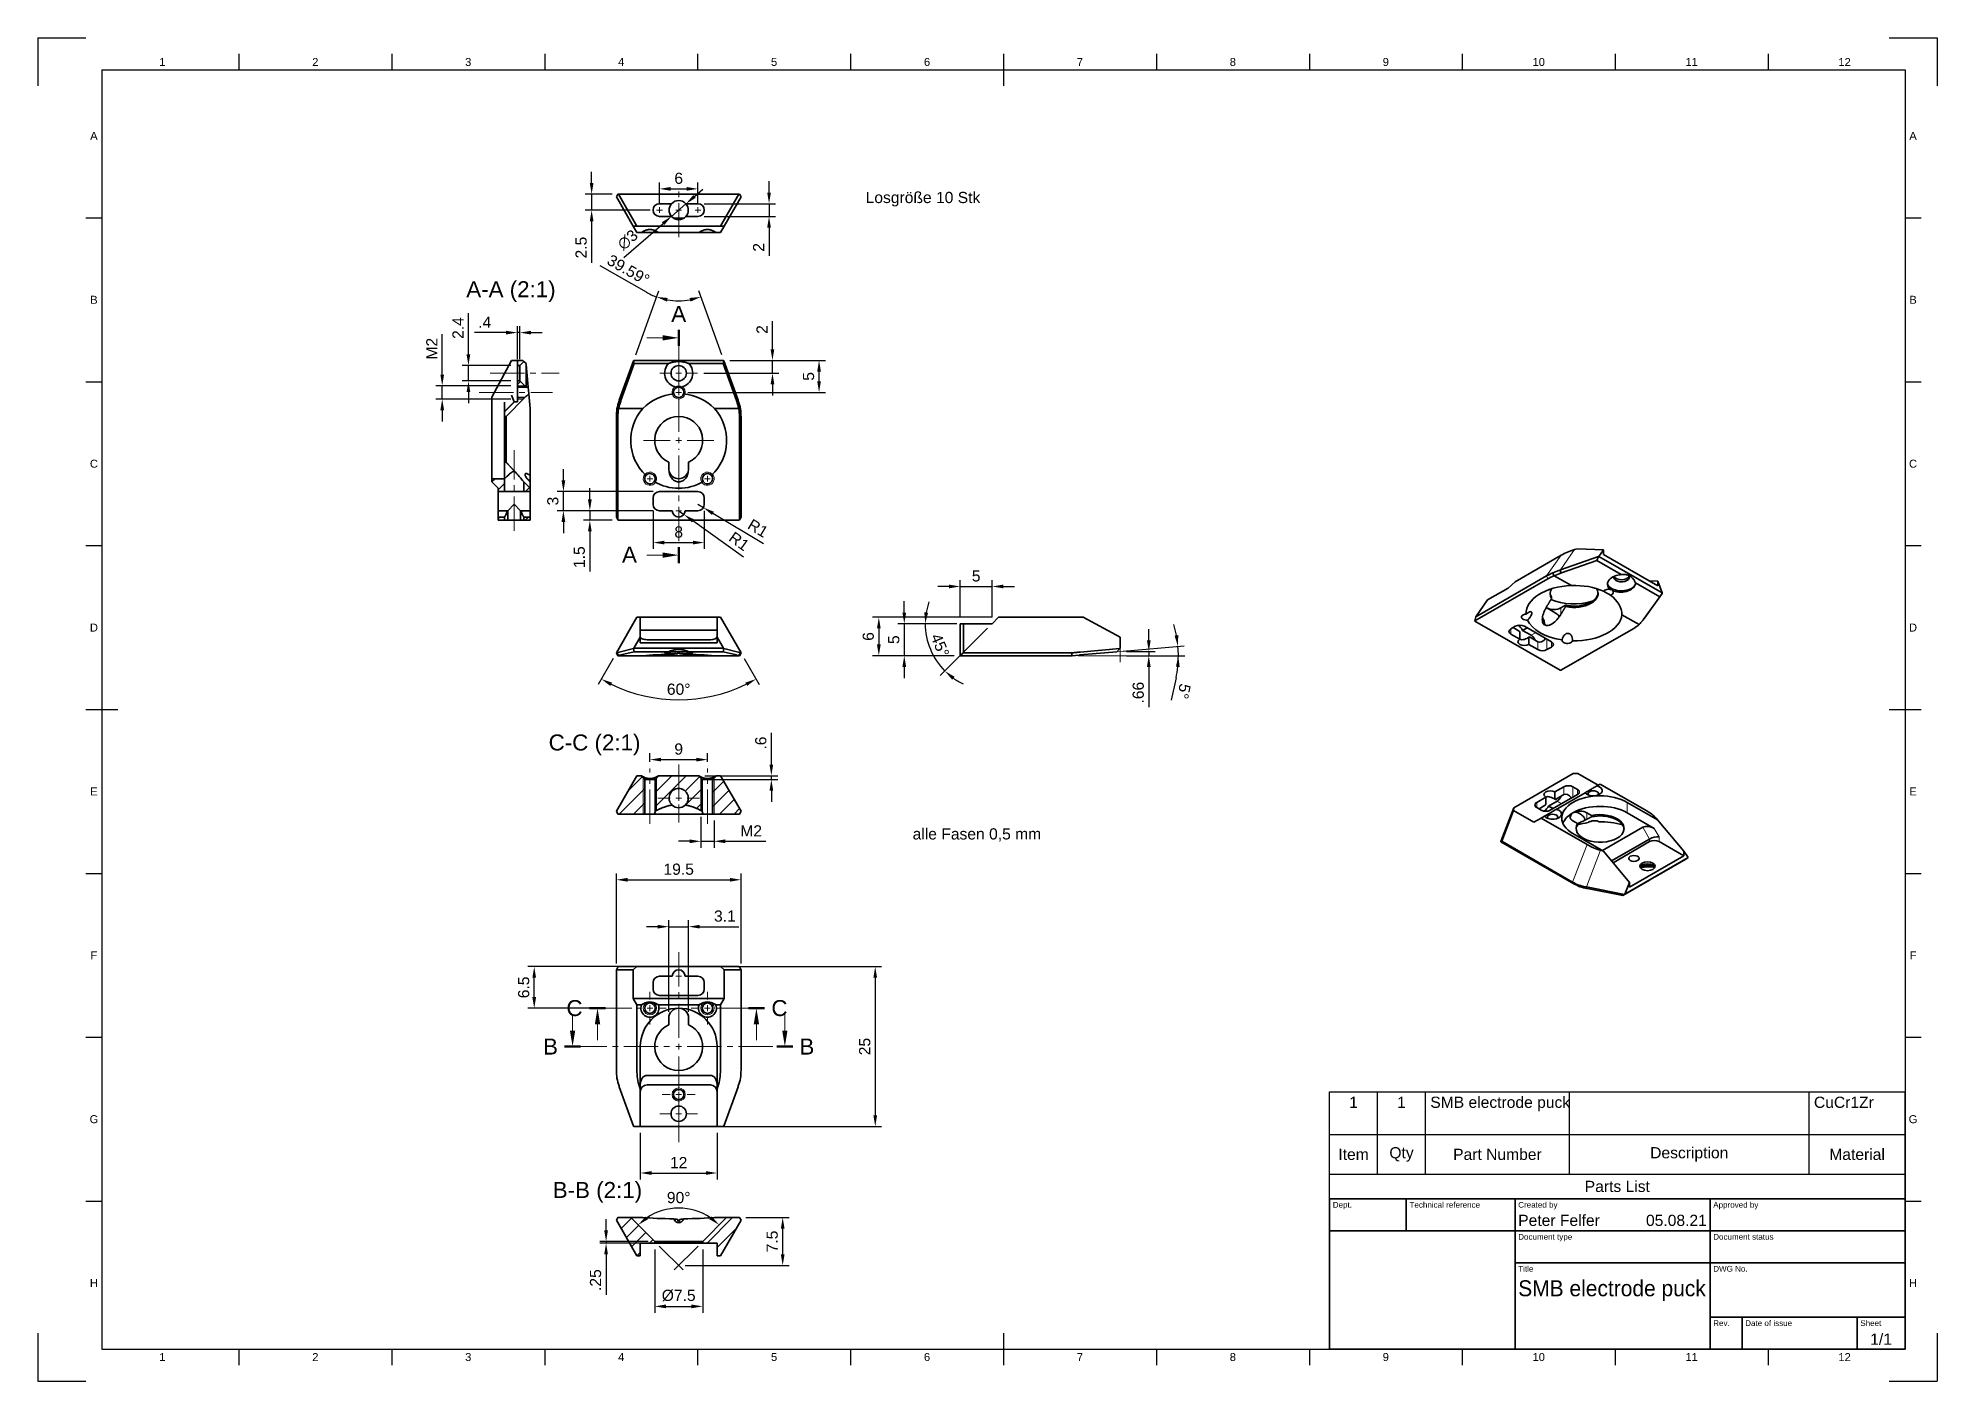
# Model space of a CAD drawing. Header units: millimetres. Extents: x 0 to 594, y 0 to 420.
import ezdxf
from ezdxf.enums import TextEntityAlignment as Align

# ---------------------------------------------------------------- set-up
doc = ezdxf.new("R2010")
doc.units = ezdxf.units.MM
doc.header["$LTSCALE"] = 0.75
doc.linetypes.add('CENTER2', pattern=[28.575, 19.05, -3.175, 3.175, -3.175])
for name, color, linetype, lineweight in [('Border', 7, 'Continuous', 25), ('Edge Extensions', 7, 'Continuous', 18), ('FD_Dimensions', 7, 'Continuous', 18), ('Hatching', 7, 'Continuous', 18), ('Notes', 7, 'Continuous', 18), ('Parts Lists', 7, 'Continuous', 18), ('Section Lines', 7, 'Continuous', 18), ('Smart Centers', 7, 'CENTER2', 18), ('TitleBlock', 7, 'Continuous', 35), ('View Labels', 7, 'Continuous', 18), ('Visible', 7, 'Continuous', 35), ('Visible Narrow', 7, 'Continuous', 18)]:
    doc.layers.add(name, color=color, linetype=linetype, lineweight=lineweight)
doc.styles.add('FusionTitle', font='arial.ttf')
doc.styles.get("Standard").update_dxf_attribs({"font": 'arial.ttf'})
doc.dimstyles.new('Dim-ISO-25', dxfattribs={"dimtxt": 3.5, "dimasz": 3.5, "dimexe": 2, "dimexo": 2, "dimgap": 1.5, "dimtad": 1, "dimzin": 12, "dimdsep": 46, "dimtxsty": 'Standard', "dimcen": 0, "dimazin": 3, "dimtp": 0.1, "dimtm": 0.1, "dimtfac": 0.714, "dimtmove": 0, "dimatfit": 3, "dimfxl": 1, "dimtzin": 12, "dimarcsym": 0})

msp = doc.modelspace()

# ---------------------------------------------------------------- texts
at = {"layer": 'Notes', "char_height": 3.5, "attachment_point": 1}
for s, width, insert in [('Losgröße 10 Stk', 61.75751, (258.879, 371.875)), ('alle Fasen 0,5 mm', 72.17911, (273.578, 172.85))]:
    msp.add_mtext_dynamic_manual_height_columns(s, width=width, gutter_width=17.5, heights=[0], dxfattribs=dict(at, insert=insert))
at = {"layer": 'Section Lines', "char_height": 5, "attachment_point": 5}
for s, insert in [('A', (200.409, 333.731)), ('A', (185.008, 258.446)), ('C', (167.809, 116.592)), ('C', (231.926, 116.592)), ('B', (160.327, 104.592)), ('B', (240.508, 104.592))]:
    msp.add_mtext(s, dxfattribs=dict(at, insert=insert))
at = {"layer": 'View Labels', "char_height": 5, "attachment_point": 8}
for s, insert, width in [('A-A (2:1)', (147.943, 337.423), 30.21487), ('C-C (2:1)', (174.083, 195.682), 30.61733), ('B-B (2:1)', (174.993, 55.741), 29.68281)]:
    msp.add_mtext(s, dxfattribs=dict(at, insert=insert, width=width))

# ---------------------------------------------------------------- blocks, each defined once
blk = doc.blocks.new('ISO_TITLEBLOCK')
at = {"layer": 'TitleBlock'}
for p, q in [((0, 47), (-180, 47)), ((-180, 47), (-180, 0)), ((-156, 37), (-156, 47)), ((-122, 0), (-122, 47)), ((-61, 0), (-61, 47)), ((0, 0), (0, 47)), ((-180, 37), (0, 37)), ((-122, 27), (0, 27)), ((-61, 10), (0, 10)), ((-51, 0), (-51, 10)), ((-15, 0), (-15, 10)), ((-180, 0), (0, 0))]:
    blk.add_line(p, q, dxfattribs=at)
at = {"layer": 'TitleBlock', "style": 'FusionTitle'}
for s, p in [('Dept.', (-179, 46)), ('Technical reference', (-155, 46)), ('Created by', (-121, 46)), ('Approved by', (-60, 46)), ('Document type', (-121, 36)), ('Document status', (-60, 36)), ('Title', (-121, 26)), ('DWG No.', (-60, 26)), ('Rev.', (-60, 9)), ('Date of issue', (-50, 9)), ('Sheet', (-14, 9))]:
    blk.add_text(s, height=1.8, dxfattribs=at).set_placement(p, align=Align.TOP_LEFT)
for tag, height, p in [('DEPT', 3.5, (-179, 42)), ('TECHNICAL_REFERENCE', 3.5, (-155, 42)), ('CREATED_BY', 3.5, (-121, 42)), ('APPROVED_BY', 3.5, (-60, 42)), ('DOCUMENT_TYPE', 3.5, (-121, 32)), ('DOCUMENT_STATUS', 3.5, (-60, 32)), ('TITLE_1', 5, (-121, 21.5)), ('TITLE_2', 5, (-121, 14)), ('TITLE_3', 5, (-121, 6.5)), ('DATE_OF_ISSUE', 3.5, (-50, 5))]:
    blk.add_attdef(tag, text='', height=height, dxfattribs=at).set_placement(p, align=Align.TOP_LEFT)
for tag, p in [('CREATED_DATE', (-62, 42)), ('APPROVED_DATE', (-0.99, 42))]:
    blk.add_attdef(tag, text='', height=3.5, dxfattribs=at).set_placement(p, align=Align.TOP_RIGHT)
for tag, height, p in [('DRAWING_NUMBER', 5, (-30.5, 19.75)), ('REV', 3.5, (-56, 4.85)), ('SHEET', 3.5, (-7.5, 4.85))]:
    blk.add_attdef(tag, text='', height=height, dxfattribs=at).set_placement(p, align=Align.TOP_CENTER)
blk = doc.blocks.new('*T12')
at = {"layer": 'Parts Lists', "color": 0, "linetype": 'ByBlock', "lineweight": -2, "transparency": 16777216}
for p, q in [((0, 33.42201), (180, 33.42201)), ((0, 0), (0, 33.42201)), ((15, 7.666667), (15, 33.42201)), ((30, 7.666667), (30, 33.42201)), ((75, 7.666667), (75, 33.42201)), ((150, 7.666667), (150, 33.42201)), ((180, 0), (180, 33.42201)), ((0, 20.057299), (180, 20.057299)), ((0, 7.666667), (180, 7.666667)), ((0, 0), (180, 0))]:
    blk.add_line(p, q, dxfattribs=at)
at = {"layer": 'Parts Lists', "color": 0, "transparency": 16777216, "char_height": 3.5}
for s, insert, width, attachment_point in [('1', (7.5, 31.92201), 12, 2), ('1', (22.5, 31.92201), 12, 2), ('SMB electrode puck', (31.5, 31.92201), 42, 1), ('CuCr1Zr', (151.5, 31.92201), 27, 1), ('Item', (7.5, 13.861983), 12, 5), ('Qty', (22.5, 13.861983), 12, 5), ('Part Number', (52.5, 13.861983), 42, 5), ('Description', (112.5, 13.861983), 72, 5), ('Material', (165, 13.861983), 27, 5), ('Parts List', (90, 3.833333), 177, 5)]:
    blk.add_mtext(s, dxfattribs=dict(at, insert=insert, width=width, attachment_point=attachment_point))
blk = doc.blocks.new('*U13')
at = {"layer": 'Smart Centers', "color": 0, "ltscale": 0.75, "transparency": 16777216}
for p, q in [((0, 2.678906), (0, 32.057565)), ((-11, 0), (-2.678906, 0)), ((2.678906, 0), (11, 0)), ((0, -31.496511), (0, -2.678906))]:
    blk.add_line(p, q, dxfattribs=at)
at = {"layer": 'Smart Centers', "color": 0, "linetype": 'Continuous', "ltscale": 0.75, "transparency": 16777216}
for p, q in [((-0.892969, 0), (0.892969, 0)), ((0, -0.892969), (0, 0.892969))]:
    blk.add_line(p, q, dxfattribs=at)
blk = doc.blocks.new('*U14')
at = {"layer": 'Smart Centers', "color": 0, "linetype": 'Continuous', "ltscale": 0.75, "transparency": 16777216}
for p, q in [((-0.892969, 0), (0.892969, 0)), ((0, -0.892969), (0, 0.892969))]:
    blk.add_line(p, q, dxfattribs=at)
blk = doc.blocks.new('*U15')
at = {"layer": 'Smart Centers', "color": 0, "linetype": 'Continuous', "ltscale": 0.75, "transparency": 16777216}
for p, q in [((-0.892969, 0), (0.892969, 0)), ((0, -0.892969), (0, 0.892969))]:
    blk.add_line(p, q, dxfattribs=at)
blk = doc.blocks.new('*U16')
at = {"layer": 'Smart Centers', "color": 0, "linetype": 'Continuous', "ltscale": 0.75, "transparency": 16777216}
for p, q in [((-0.892969, 0), (0.892969, 0)), ((0, -0.892969), (0, 0.892969))]:
    blk.add_line(p, q, dxfattribs=at)
blk = doc.blocks.new('*U17')
at = {"layer": 'Smart Centers', "color": 0, "linetype": 'Continuous', "ltscale": 0.75, "transparency": 16777216}
for p, q in [((-0.892969, 0), (0.892969, 0)), ((0, -0.892969), (0, 0.892969))]:
    blk.add_line(p, q, dxfattribs=at)
blk = doc.blocks.new('*U18')
at = {"layer": 'Smart Centers', "color": 0, "ltscale": 0.75, "transparency": 16777216}
for p, q in [((-5.9, 0), (-2.678906, 0)), ((0, 2.678906), (0, 5.9)), ((2.678906, 0), (5.9, 0)), ((0, -5.9), (0, -2.678906))]:
    blk.add_line(p, q, dxfattribs=at)
at = {"layer": 'Smart Centers', "color": 0, "linetype": 'Continuous', "ltscale": 0.75, "transparency": 16777216}
for p, q in [((-0.892969, 0), (0.892969, 0)), ((0, -0.892969), (0, 0.892969))]:
    blk.add_line(p, q, dxfattribs=at)
blk = doc.blocks.new('*U19')
at = {"layer": 'Smart Centers', "color": 0, "ltscale": 0.75, "transparency": 16777216}
for p, q in [((-5.9, 0), (-2.678906, 0)), ((0, 2.678906), (0, 5.9)), ((2.678906, 0), (5.9, 0)), ((0, -5.9), (0, -2.678906))]:
    blk.add_line(p, q, dxfattribs=at)
at = {"layer": 'Smart Centers', "color": 0, "linetype": 'Continuous', "ltscale": 0.75, "transparency": 16777216}
for p, q in [((-0.892969, 0), (0.892969, 0)), ((0, -0.892969), (0, 0.892969))]:
    blk.add_line(p, q, dxfattribs=at)
blk = doc.blocks.new('*U20')
at = {"layer": 'Smart Centers', "color": 0, "ltscale": 0.75, "transparency": 16777216}
for p, q in [((-5.123, 0), (-2.678906, 0)), ((0, 2.678906), (0, 5.123)), ((2.678906, 0), (5.123, 0)), ((0, -5.123), (0, -2.678906))]:
    blk.add_line(p, q, dxfattribs=at)
at = {"layer": 'Smart Centers', "color": 0, "linetype": 'Continuous', "ltscale": 0.75, "transparency": 16777216}
for p, q in [((-0.892969, 0), (0.892969, 0)), ((0, -0.892969), (0, 0.892969))]:
    blk.add_line(p, q, dxfattribs=at)
blk = doc.blocks.new('*U21')
at = {"layer": 'Smart Centers', "color": 0, "ltscale": 0.75, "transparency": 16777216}
for p, q in [((-16.389768, 0), (-2.678906, 0)), ((0, 2.678906), (0, 5.123)), ((2.678906, 0), (5.123, 0)), ((0, -5.123), (0, -2.678906))]:
    blk.add_line(p, q, dxfattribs=at)
at = {"layer": 'Smart Centers', "color": 0, "linetype": 'Continuous', "ltscale": 0.75, "transparency": 16777216}
for p, q in [((-0.892969, 0), (0.892969, 0)), ((0, -0.892969), (0, 0.892969))]:
    blk.add_line(p, q, dxfattribs=at)
blk = doc.blocks.new('*U22')
at = {"layer": 'Smart Centers', "color": 0, "ltscale": 0.75, "transparency": 16777216}
for p, q in [((-5.123, 0), (-2.678906, 0)), ((0, 2.678906), (0, 5.123)), ((2.678906, 0), (15.307568, 0)), ((0, -5.123), (0, -2.678906))]:
    blk.add_line(p, q, dxfattribs=at)
at = {"layer": 'Smart Centers', "color": 0, "linetype": 'Continuous', "ltscale": 0.75, "transparency": 16777216}
for p, q in [((-0.892969, 0), (0.892969, 0)), ((0, -0.892969), (0, 0.892969))]:
    blk.add_line(p, q, dxfattribs=at)
blk = doc.blocks.new('*U23')
at = {"layer": 'Smart Centers', "color": 0, "ltscale": 0.75, "transparency": 16777216}
for p, q in [((0, 2.678906), (0, 30.818323)), ((-33.193451, 0), (-2.678906, 0)), ((2.678906, 0), (33.211221, 0)), ((0, -29.925859), (0, -2.678906))]:
    blk.add_line(p, q, dxfattribs=at)
at = {"layer": 'Smart Centers', "color": 0, "linetype": 'Continuous', "ltscale": 0.75, "transparency": 16777216}
for p, q in [((-0.892969, 0), (0.892969, 0)), ((0, -0.892969), (0, 0.892969))]:
    blk.add_line(p, q, dxfattribs=at)
blk = doc.blocks.new('*U24')
at = {"layer": 'Smart Centers', "color": 0, "linetype": 'Continuous', "ltscale": 0.75, "transparency": 16777216}
for p, q in [((-0.892969, 0), (0.892969, 0)), ((0, -0.892969), (0, 0.892969))]:
    blk.add_line(p, q, dxfattribs=at)
blk = doc.blocks.new('*U25')
at = {"layer": 'Edge Extensions', "color": 0, "ltscale": 0.75, "transparency": 16777216}
for p, q in [((-13.088398, 0), (2, 0)), ((0, 2.31233), (0, -2))]:
    blk.add_line(p, q, dxfattribs=at)
blk = doc.blocks.new('*U26')
at = {"layer": 'Edge Extensions', "color": 0, "ltscale": 0.75, "transparency": 16777216}
for p, q in [((-0.996195, -0.087156), (1.992389, 0.174311)), ((0, 1), (0, -2))]:
    blk.add_line(p, q, dxfattribs=at)
blk = doc.blocks.new('*D75')
at = {"layer": 'Defpoints', "color": 0, "transparency": 16777216}
for p in [(338.453445, 228.144251), (338.453445, 226.831921), (347.448907, 226.831921)]:
    blk.add_point(p, dxfattribs=at)
at = {"layer": 'FD_Dimensions', "lineweight": -2, "transparency": 16777216}
for p, q in [((347.448907, 231.644251), (347.448907, 235.144251)), ((340.453445, 228.144251), (349.448907, 228.144251)), ((340.453445, 226.831921), (349.448907, 226.831921)), ((347.448907, 228.144251), (347.448907, 226.831921)), ((347.448907, 223.331921), (347.448907, 210.703339))]:
    blk.add_line(p, q, dxfattribs=at)
at = {"layer": 'FD_Dimensions', "transparency": 16777216}
for points in [[(346.865574, 231.644251), (348.03224, 231.644251), (347.448907, 228.144251)], [(346.865574, 223.331921), (348.03224, 223.331921), (347.448907, 226.831921)]]:
    blk.add_solid(points, dxfattribs=at)
at = {"layer": 'FD_Dimensions', "color": 0, "transparency": 16777216, "insert": (344.161901, 215.26763), "char_height": 3.5, "attachment_point": 5, "rotation": 90}
blk.add_mtext('.66', dxfattribs=at)
blk = doc.blocks.new('*D76')
at = {"layer": 'Defpoints', "color": 0, "transparency": 16777216}
for p in [(325.365047, 226.831921), (325.892187, 227.045283), (337.457251, 228.057095), (340.453445, 226.831921), (356.643927, 228.765046)]:
    blk.add_point(p, dxfattribs=at)
at = {"layer": 'FD_Dimensions', "lineweight": -2, "transparency": 16777216}
for p, q in [((339.44964, 228.231406), (358.566051, 229.903876)), ((342.453445, 226.831921), (358.700176, 226.831921)), ((355.963261, 219.870817), (354.466843, 212.882232))]:
    blk.add_line(p, q, dxfattribs=at)
for start, end in [(11.034517, 17.069033), (347.91415, 360), (360, 5), (347.930967, 353.965483)]:
    blk.add_arc((323.453445, 226.831921), 33.24673, start, end, dxfattribs=at)
at = {"layer": 'FD_Dimensions', "transparency": 16777216}
for points in [[(356.663144, 233.276714), (355.50788, 233.113997), (356.573662, 229.729564)], [(355.933422, 223.367477), (357.098472, 223.306068), (356.700176, 226.831921)]]:
    blk.add_solid(points, dxfattribs=at)
at = {"layer": 'FD_Dimensions', "color": 0, "transparency": 16777216, "insert": (358.422197, 215.689801), "char_height": 3.5, "attachment_point": 5, "rotation": 257.914154733}
blk.add_mtext('5°', dxfattribs=at)
blk = doc.blocks.new('*D77')
at = {"layer": 'Defpoints', "color": 0, "transparency": 16777216}
for p in [(289.453445, 236.831921), (270.974521, 226.831921), (288.58742, 226.831921)]:
    blk.add_point(p, dxfattribs=at)
at = {"layer": 'FD_Dimensions', "lineweight": -2, "transparency": 16777216}
for p, q in [((270.974521, 240.331921), (270.974521, 243.831921)), ((287.453445, 236.831921), (268.974521, 236.831921)), ((270.974521, 236.831921), (270.974521, 226.831921)), ((286.58742, 226.831921), (268.974521, 226.831921)), ((270.974521, 223.331921), (270.974521, 219.831921))]:
    blk.add_line(p, q, dxfattribs=at)
at = {"layer": 'FD_Dimensions', "transparency": 16777216}
for points in [[(270.391188, 240.331921), (271.557855, 240.331921), (270.974521, 236.831921)], [(270.391188, 223.331921), (271.557855, 223.331921), (270.974521, 226.831921)]]:
    blk.add_solid(points, dxfattribs=at)
at = {"layer": 'FD_Dimensions', "color": 0, "transparency": 16777216, "insert": (267.694678, 231.831921), "char_height": 3.5, "attachment_point": 5, "rotation": 90}
blk.add_mtext('5', dxfattribs=at)
blk = doc.blocks.new('*D78')
at = {"layer": 'Defpoints', "color": 0, "transparency": 16777216}
for p in [(300.453445, 238.831921), (263.011221, 226.831921), (288.58742, 226.831921)]:
    blk.add_point(p, dxfattribs=at)
at = {"layer": 'FD_Dimensions', "lineweight": -2, "transparency": 16777216}
for p, q in [((298.453445, 238.831921), (261.011221, 238.831921)), ((263.011221, 235.331921), (263.011221, 230.331921)), ((286.58742, 226.831921), (261.011221, 226.831921))]:
    blk.add_line(p, q, dxfattribs=at)
at = {"layer": 'FD_Dimensions', "transparency": 16777216}
for points in [[(262.427887, 235.331921), (263.594554, 235.331921), (263.011221, 238.831921)], [(262.427887, 230.331921), (263.594554, 230.331921), (263.011221, 226.831921)]]:
    blk.add_solid(points, dxfattribs=at)
at = {"layer": 'FD_Dimensions', "color": 0, "transparency": 16777216, "insert": (259.724215, 232.831921), "char_height": 3.5, "attachment_point": 5, "rotation": 90}
blk.add_mtext('6', dxfattribs=at)
blk = doc.blocks.new('*D79')
at = {"layer": 'Defpoints', "color": 0, "transparency": 16777216}
for p in [(185.408595, 51.135556), (205.048703, 53.452674), (215.408595, 51.135556), (192.908595, 43.635556), (207.908595, 43.635556)]:
    blk.add_point(p, dxfattribs=at)
at = {"layer": 'FD_Dimensions', "lineweight": -2, "transparency": 16777216}
blk.add_arc((200.408595, 36.135556), 17.928, 56.203428, 123.796572, dxfattribs=at)
at = {"layer": 'FD_Dimensions', "transparency": 16777216}
for points in [[(190.806465, 50.58327), (190.065973, 51.484815), (187.731585, 48.812566)], [(210.751217, 51.484815), (210.010725, 50.58327), (213.085605, 48.812566)]]:
    blk.add_solid(points, dxfattribs=at)
at = {"layer": 'FD_Dimensions', "color": 0, "transparency": 16777216, "insert": (200.408595, 57.350561), "char_height": 3.5, "attachment_point": 5}
blk.add_mtext('90°', dxfattribs=at)
blk = doc.blocks.new('*U32')
at = {"layer": 'Edge Extensions', "color": 0, "ltscale": 0.75, "transparency": 16777216}
for p, q in [((-6.085786, 6.085786), (1.414214, -1.414214)), ((6.085786, 6.085786), (-1.414214, -1.414214))]:
    blk.add_line(p, q, dxfattribs=at)
blk = doc.blocks.new('*D80')
at = {"layer": 'Defpoints', "color": 0, "transparency": 16777216}
for p in [(219.408595, 51.135556), (232.932367, 51.135556), (200.408595, 36.135556)]:
    blk.add_point(p, dxfattribs=at)
at = {"layer": 'FD_Dimensions', "lineweight": -2, "transparency": 16777216}
for p, q in [((221.408595, 51.135556), (234.932367, 51.135556)), ((232.932367, 39.635556), (232.932367, 47.635556)), ((202.408595, 36.135556), (234.932367, 36.135556))]:
    blk.add_line(p, q, dxfattribs=at)
at = {"layer": 'FD_Dimensions', "transparency": 16777216}
for points in [[(232.349034, 47.635556), (233.515701, 47.635556), (232.932367, 51.135556)], [(232.349034, 39.635556), (233.515701, 39.635556), (232.932367, 36.135556)]]:
    blk.add_solid(points, dxfattribs=at)
at = {"layer": 'FD_Dimensions', "color": 0, "transparency": 16777216, "insert": (229.652524, 43.635556), "char_height": 3.5, "attachment_point": 5, "rotation": 90}
blk.add_mtext('7.5', dxfattribs=at)
blk = doc.blocks.new('*D81')
at = {"layer": 'Defpoints', "color": 0, "transparency": 16777216}
for p in [(213.480392, 129.591652), (212.408595, 79.591652), (261.885172, 79.591652)]:
    blk.add_point(p, dxfattribs=at)
at = {"layer": 'FD_Dimensions', "lineweight": -2, "transparency": 16777216}
for p, q in [((215.480392, 129.591652), (263.885172, 129.591652)), ((261.885172, 126.091652), (261.885172, 83.091652)), ((214.408595, 79.591652), (263.885172, 79.591652))]:
    blk.add_line(p, q, dxfattribs=at)
at = {"layer": 'FD_Dimensions', "transparency": 16777216}
for points in [[(261.301839, 126.091652), (262.468505, 126.091652), (261.885172, 129.591652)], [(261.301839, 83.091652), (262.468505, 83.091652), (261.885172, 79.591652)]]:
    blk.add_solid(points, dxfattribs=at)
at = {"layer": 'FD_Dimensions', "color": 0, "transparency": 16777216, "insert": (258.598166, 104.591652), "char_height": 3.5, "attachment_point": 5, "rotation": 90}
blk.add_mtext('25', dxfattribs=at)
blk = doc.blocks.new('*D82')
at = {"layer": 'Defpoints', "color": 0, "transparency": 16777216}
for p in [(219.908595, 156.753515), (180.908595, 128.591652), (219.908595, 128.591652)]:
    blk.add_point(p, dxfattribs=at)
at = {"layer": 'FD_Dimensions', "lineweight": -2, "transparency": 16777216}
for p, q in [((180.908595, 130.591652), (180.908595, 158.753515)), ((184.408595, 156.753515), (216.408595, 156.753515)), ((219.908595, 130.591652), (219.908595, 158.753515))]:
    blk.add_line(p, q, dxfattribs=at)
at = {"layer": 'FD_Dimensions', "transparency": 16777216}
for points in [[(184.408595, 157.336848), (184.408595, 156.170182), (180.908595, 156.753515)], [(216.408595, 157.336848), (216.408595, 156.170182), (219.908595, 156.753515)]]:
    blk.add_solid(points, dxfattribs=at)
at = {"layer": 'FD_Dimensions', "color": 0, "transparency": 16777216, "insert": (200.408595, 160.04052), "char_height": 3.5, "attachment_point": 5}
blk.add_mtext('19.5', dxfattribs=at)
blk = doc.blocks.new('*D83')
at = {"layer": 'Defpoints', "color": 0, "transparency": 16777216}
for p in [(300.453445, 238.831921), (289.453445, 236.831921), (298.453445, 236.831921), (298.453445, 236.831921), (278.241178, 231.41606)]:
    blk.add_point(p, dxfattribs=at)
at = {"layer": 'FD_Dimensions', "lineweight": -2, "transparency": 16777216}
for p, q in [((287.453445, 236.831921), (275.528167, 236.831921)), ((297.039232, 235.417707), (282.242825, 220.621301))]:
    blk.add_line(p, q, dxfattribs=at)
for start, end in [(160.810795, 170.405398), (180, 225), (234.594602, 244.189205)]:
    blk.add_arc((298.453445, 236.831921), 20.925279, start, end, dxfattribs=at)
at = {"layer": 'FD_Dimensions', "transparency": 16777216}
for points in [[(278.402165, 240.270875), (277.239585, 240.368444), (277.528167, 236.831921)], [(285.953681, 219.330756), (286.706757, 220.221816), (283.657039, 222.035514)]]:
    blk.add_solid(points, dxfattribs=at)
at = {"layer": 'FD_Dimensions', "color": 0, "transparency": 16777216, "insert": (282.151189, 230.079305), "char_height": 3.5, "attachment_point": 5, "rotation": 292.499966863}
blk.add_mtext('45°', dxfattribs=at)
blk = doc.blocks.new('*D84')
at = {"layer": 'Defpoints', "color": 0, "transparency": 16777216}
for p in [(298.453445, 248.477154), (288.453445, 236.831921), (298.453445, 236.831921)]:
    blk.add_point(p, dxfattribs=at)
at = {"layer": 'FD_Dimensions', "lineweight": -2, "transparency": 16777216}
for p, q in [((288.453445, 238.831921), (288.453445, 250.477154)), ((298.453445, 238.831921), (298.453445, 250.477154)), ((284.953445, 248.477154), (281.453445, 248.477154)), ((288.453445, 248.477154), (298.453445, 248.477154)), ((301.953445, 248.477154), (305.453445, 248.477154))]:
    blk.add_line(p, q, dxfattribs=at)
at = {"layer": 'FD_Dimensions', "transparency": 16777216}
for points in [[(284.953445, 249.060488), (284.953445, 247.893821), (288.453445, 248.477154)], [(301.953445, 249.060488), (301.953445, 247.893821), (298.453445, 248.477154)]]:
    blk.add_solid(points, dxfattribs=at)
at = {"layer": 'FD_Dimensions', "color": 0, "transparency": 16777216, "insert": (293.453445, 251.756997), "char_height": 3.5, "attachment_point": 5}
blk.add_mtext('5', dxfattribs=at)
blk = doc.blocks.new('*U38')
at = {"layer": 'Smart Centers', "color": 0, "linetype": 'Continuous', "ltscale": 0.75, "transparency": 16777216}
for p, q in [((-0.892969, 0), (0.892969, 0)), ((0, -0.892969), (0, 0.892969))]:
    blk.add_line(p, q, dxfattribs=at)
blk = doc.blocks.new('*U39')
at = {"layer": 'Smart Centers', "color": 0, "ltscale": 0.75, "transparency": 16777216}
blk.add_line((0, -8.066987), (0, 8.066987), dxfattribs=at)
blk = doc.blocks.new('*D85')
at = {"layer": 'Defpoints', "color": 0, "transparency": 16777216}
for p in [(206.408595, 368.179662), (206.408595, 364.179662), (228.66916, 364.179662)]:
    blk.add_point(p, dxfattribs=at)
at = {"layer": 'FD_Dimensions', "lineweight": -2, "transparency": 16777216}
for p, q in [((228.66916, 371.679662), (228.66916, 375.179662)), ((208.408595, 368.179662), (230.66916, 368.179662)), ((208.408595, 364.179662), (230.66916, 364.179662)), ((228.66916, 368.179662), (228.66916, 364.179662)), ((228.66916, 360.679662), (228.66916, 351.86145))]:
    blk.add_line(p, q, dxfattribs=at)
at = {"layer": 'FD_Dimensions', "transparency": 16777216}
for points in [[(228.085827, 371.679662), (229.252493, 371.679662), (228.66916, 368.179662)], [(228.085827, 360.679662), (229.252493, 360.679662), (228.66916, 364.179662)]]:
    blk.add_solid(points, dxfattribs=at)
at = {"layer": 'FD_Dimensions', "color": 0, "transparency": 16777216, "insert": (225.411998, 354.520556), "char_height": 3.5, "attachment_point": 5, "rotation": 90}
blk.add_mtext('2', dxfattribs=at)
blk = doc.blocks.new('*U41')
at = {"layer": 'Smart Centers', "color": 0, "linetype": 'Continuous', "ltscale": 0.75, "transparency": 16777216}
for p, q in [((-0.892969, 0), (0.892969, 0)), ((0, -0.892969), (0, 0.892969))]:
    blk.add_line(p, q, dxfattribs=at)
blk = doc.blocks.new('*U42')
at = {"layer": 'Smart Centers', "color": 0, "linetype": 'Continuous', "ltscale": 0.75, "transparency": 16777216}
for p, q in [((-0.892969, 0), (0.892969, 0)), ((0, -0.892969), (0, 0.892969))]:
    blk.add_line(p, q, dxfattribs=at)
blk = doc.blocks.new('*D86')
at = {"layer": 'Defpoints', "color": 0, "transparency": 16777216}
for p in [(206.408595, 372.816326), (194.408595, 366.179662), (206.408595, 366.179662)]:
    blk.add_point(p, dxfattribs=at)
at = {"layer": 'FD_Dimensions', "lineweight": -2, "transparency": 16777216}
for p, q in [((194.408595, 368.179662), (194.408595, 374.816326)), ((206.408595, 368.179662), (206.408595, 374.816326)), ((197.908595, 372.816326), (202.908595, 372.816326))]:
    blk.add_line(p, q, dxfattribs=at)
at = {"layer": 'FD_Dimensions', "transparency": 16777216}
for points in [[(197.908595, 373.399659), (197.908595, 372.232993), (194.408595, 372.816326)], [(202.908595, 373.399659), (202.908595, 372.232993), (206.408595, 372.816326)]]:
    blk.add_solid(points, dxfattribs=at)
at = {"layer": 'FD_Dimensions', "color": 0, "transparency": 16777216, "insert": (200.408595, 376.103332), "char_height": 3.5, "attachment_point": 5}
blk.add_mtext('6', dxfattribs=at)
blk = doc.blocks.new('*D87')
at = {"layer": 'Defpoints', "color": 0, "transparency": 16777216}
for p in [(198.139278, 364.217469), (202.677912, 368.141856)]:
    blk.add_point(p, dxfattribs=at)
at = {"layer": 'FD_Dimensions', "lineweight": -2, "transparency": 16777216}
for p, q in [((205.325448, 370.431081), (207.972984, 372.720306)), ((202.677912, 368.141856), (198.139278, 364.217469)), ((183.230077, 351.32604), (195.491742, 361.928244))]:
    blk.add_line(p, q, dxfattribs=at)
at = {"layer": 'FD_Dimensions', "transparency": 16777216}
for points in [[(204.94391, 370.872337), (205.706985, 369.989825), (202.677912, 368.141856)], [(195.110205, 362.3695), (195.87328, 361.486988), (198.139278, 364.217469)]]:
    blk.add_solid(points, dxfattribs=at)
at = {"layer": 'FD_Dimensions', "color": 0, "transparency": 16777216, "insert": (184.458814, 356.863255), "char_height": 3.5, "attachment_point": 5, "rotation": 40.848723532}
blk.add_mtext('∅3', dxfattribs=at)
blk = doc.blocks.new('*D88')
at = {"layer": 'Defpoints', "color": 0, "transparency": 16777216}
for p in [(173.182071, 371.179662), (181.563296, 371.179662), (193.515626, 366.179662)]:
    blk.add_point(p, dxfattribs=at)
at = {"layer": 'FD_Dimensions', "color": 0, "lineweight": -2, "transparency": 16777216}
for p, q in [((173.182071, 374.679662), (173.182071, 378.179662)), ((179.563296, 371.179662), (171.182071, 371.179662)), ((173.182071, 371.179662), (173.182071, 366.179662)), ((191.515626, 366.179662), (171.182071, 366.179662)), ((173.182071, 362.679662), (173.182071, 349.721613))]:
    blk.add_line(p, q, dxfattribs=at)
at = {"layer": 'FD_Dimensions', "color": 0, "transparency": 16777216}
for points in [[(172.598738, 374.679662), (173.765405, 374.679662), (173.182071, 371.179662)], [(172.598738, 362.679662), (173.765405, 362.679662), (173.182071, 366.179662)]]:
    blk.add_solid(points, dxfattribs=at)
at = {"layer": 'FD_Dimensions', "color": 0, "transparency": 16777216, "insert": (169.895066, 354.450638), "char_height": 3.5, "attachment_point": 5, "rotation": 90}
blk.add_mtext('2.5', dxfattribs=at)
blk = doc.blocks.new('*U46')
at = {"layer": 'Smart Centers', "color": 0, "ltscale": 0.75, "transparency": 16777216}
blk.add_line((0, -14.072694), (0, 11.198135), dxfattribs=at)
blk = doc.blocks.new('*D89')
at = {"layer": 'Defpoints', "color": 0, "transparency": 16777216}
for p in [(164.349516, 278.173292), (194.408595, 278.173292), (194.408595, 272.173292)]:
    blk.add_point(p, dxfattribs=at)
at = {"layer": 'FD_Dimensions', "lineweight": -2, "transparency": 16777216}
for p, q in [((164.349516, 281.673292), (164.349516, 285.173292)), ((192.408595, 278.173292), (162.349516, 278.173292)), ((164.349516, 272.173292), (164.349516, 278.173292)), ((192.408595, 272.173292), (162.349516, 272.173292)), ((164.349516, 268.673292), (164.349516, 265.173292))]:
    blk.add_line(p, q, dxfattribs=at)
at = {"layer": 'FD_Dimensions', "transparency": 16777216}
for points in [[(163.766182, 281.673292), (164.932849, 281.673292), (164.349516, 278.173292)], [(163.766182, 268.673292), (164.932849, 268.673292), (164.349516, 272.173292)]]:
    blk.add_solid(points, dxfattribs=at)
at = {"layer": 'FD_Dimensions', "color": 0, "transparency": 16777216, "insert": (161.061316, 275.173292), "char_height": 3.5, "attachment_point": 5, "rotation": 90}
blk.add_mtext('3', dxfattribs=at)
blk = doc.blocks.new('*D90')
at = {"layer": 'Defpoints', "color": 0, "transparency": 16777216}
for p in [(192.408595, 274.173292), (208.408595, 274.173292), (208.408595, 262.198976)]:
    blk.add_point(p, dxfattribs=at)
at = {"layer": 'FD_Dimensions', "lineweight": -2, "transparency": 16777216}
for p, q in [((192.408595, 272.173292), (192.408595, 260.198976)), ((208.408595, 272.173292), (208.408595, 260.198976)), ((195.908595, 262.198976), (204.908595, 262.198976))]:
    blk.add_line(p, q, dxfattribs=at)
at = {"layer": 'FD_Dimensions', "transparency": 16777216}
for points in [[(195.908595, 262.782309), (195.908595, 261.615642), (192.408595, 262.198976)], [(204.908595, 262.782309), (204.908595, 261.615642), (208.408595, 262.198976)]]:
    blk.add_solid(points, dxfattribs=at)
at = {"layer": 'FD_Dimensions', "color": 0, "transparency": 16777216, "insert": (200.408595, 265.485981), "char_height": 3.5, "attachment_point": 5}
blk.add_mtext('8', dxfattribs=at)
blk = doc.blocks.new('*D91')
at = {"layer": 'Defpoints', "color": 0, "transparency": 16777216}
for p in [(206.408595, 274.173292), (208.123788, 273.144645)]:
    blk.add_point(p, dxfattribs=at)
at = {"layer": 'FD_Dimensions', "lineweight": -2, "transparency": 16777216}
for p, q in [((206.408595, 274.173292), (208.123788, 273.144645)), ((226.959736, 261.848227), (211.125375, 271.344514))]:
    blk.add_line(p, q, dxfattribs=at)
at = {"layer": 'FD_Dimensions', "transparency": 16777216}
blk.add_solid([(211.425397, 271.844778), (210.825353, 270.844249), (208.123788, 273.144645)], dxfattribs=at)
at = {"layer": 'FD_Dimensions', "color": 0, "transparency": 16777216, "insert": (225.218187, 266.690694), "char_height": 3.5, "attachment_point": 5, "rotation": 329.047769542}
blk.add_mtext('R1', dxfattribs=at)
blk = doc.blocks.new('*D92')
at = {"layer": 'Defpoints', "color": 0, "transparency": 16777216}
for p in [(172.612548, 269.173292), (181.563296, 269.173292), (194.408595, 272.173292)]:
    blk.add_point(p, dxfattribs=at)
at = {"layer": 'FD_Dimensions', "lineweight": -2, "transparency": 16777216}
for p, q in [((172.612548, 275.673292), (172.612548, 279.173292)), ((192.408595, 272.173292), (170.612548, 272.173292)), ((179.563296, 269.173292), (170.612548, 269.173292)), ((172.612548, 272.173292), (172.612548, 269.173292)), ((172.612548, 265.673292), (172.612548, 253.104397))]:
    blk.add_line(p, q, dxfattribs=at)
at = {"layer": 'FD_Dimensions', "transparency": 16777216}
for points in [[(172.029215, 275.673292), (173.195881, 275.673292), (172.612548, 272.173292)], [(172.029215, 265.673292), (173.195881, 265.673292), (172.612548, 269.173292)]]:
    blk.add_solid(points, dxfattribs=at)
at = {"layer": 'FD_Dimensions', "color": 0, "transparency": 16777216, "insert": (169.325542, 257.638844), "char_height": 3.5, "attachment_point": 5, "rotation": 90}
blk.add_mtext('1.5', dxfattribs=at)
blk = doc.blocks.new('*D93')
at = {"layer": 'Defpoints', "color": 0, "transparency": 16777216}
for p in [(200.408595, 272.173292), (202.033209, 271.006831)]:
    blk.add_point(p, dxfattribs=at)
at = {"layer": 'FD_Dimensions', "lineweight": -2, "transparency": 16777216}
for p, q in [((200.408595, 272.173292), (202.033209, 271.006831)), ((220.648963, 257.640856), (204.876283, 268.965525))]:
    blk.add_line(p, q, dxfattribs=at)
at = {"layer": 'FD_Dimensions', "transparency": 16777216}
blk.add_solid([(205.2165, 269.439371), (204.536065, 268.491679), (202.033209, 271.006831)], dxfattribs=at)
at = {"layer": 'FD_Dimensions', "color": 0, "transparency": 16777216, "insert": (219.312294, 262.610343), "char_height": 3.5, "attachment_point": 5, "rotation": 324.321952042}
blk.add_mtext('R1', dxfattribs=at)
blk = doc.blocks.new('*D94')
at = {"layer": 'Defpoints', "color": 0, "transparency": 16777216}
for p in [(155.219837, 129.591652), (187.336798, 129.591652), (175.018827, 116.591652)]:
    blk.add_point(p, dxfattribs=at)
at = {"layer": 'FD_Dimensions', "lineweight": -2, "transparency": 16777216}
for p, q in [((185.336798, 129.591652), (153.219837, 129.591652)), ((155.219837, 120.091652), (155.219837, 126.091652)), ((173.018827, 116.591652), (153.219837, 116.591652))]:
    blk.add_line(p, q, dxfattribs=at)
at = {"layer": 'FD_Dimensions', "transparency": 16777216}
for points in [[(154.636504, 126.091652), (155.803171, 126.091652), (155.219837, 129.591652)], [(154.636504, 120.091652), (155.803171, 120.091652), (155.219837, 116.591652)]]:
    blk.add_solid(points, dxfattribs=at)
at = {"layer": 'FD_Dimensions', "color": 0, "transparency": 16777216, "insert": (151.932832, 123.091652), "char_height": 3.5, "attachment_point": 5, "rotation": 90}
blk.add_mtext('6.5', dxfattribs=at)
blk = doc.blocks.new('ISO_A2_SHEET')
at = {"layer": 'Border'}
for p, q in [((20, 410), (584, 410)), ((20, 410), (20, 10)), ((62.8335, 415), (62.8335, 410)), ((110.6668, 415), (110.6668, 410)), ((158.5001, 415), (158.5001, 410)), ((206.3334, 415), (206.3334, 410)), ((254.1667, 415), (254.1667, 410)), ((302, 415), (302, 405)), ((349.8333, 415), (349.8333, 410)), ((397.6666, 415), (397.6666, 410)), ((445.4999, 415), (445.4999, 410)), ((493.3332, 415), (493.3332, 410)), ((541.1665, 415), (541.1665, 410)), ((584, 410), (584, 10)), ((15, 363.75), (20, 363.75)), ((584, 363.75), (589, 363.75)), ((15, 312.5), (20, 312.5)), ((584, 312.5), (589, 312.5)), ((15, 261.25), (20, 261.25)), ((584, 261.25), (589, 261.25)), ((15, 210), (25, 210)), ((579, 210), (589, 210)), ((15, 158.75), (20, 158.75)), ((584, 158.75), (589, 158.75)), ((15, 107.5), (20, 107.5)), ((584, 107.5), (589, 107.5)), ((15, 56.25), (20, 56.25)), ((584, 56.25), (589, 56.25)), ((302, 15), (302, 5)), ((20, 10), (584, 10)), ((62.8335, 10), (62.8335, 5)), ((110.6668, 10), (110.6668, 5)), ((158.5001, 10), (158.5001, 5)), ((206.3334, 10), (206.3334, 5)), ((254.1667, 10), (254.1667, 5)), ((349.8333, 10), (349.8333, 5)), ((397.6666, 10), (397.6666, 5)), ((445.4999, 10), (445.4999, 5)), ((493.3332, 10), (493.3332, 5)), ((541.1665, 10), (541.1665, 5))]:
    blk.add_line(p, q, dxfattribs=at)
at = {"layer": 'Defpoints'}
for p, q in [((0, 420), (15, 420)), ((0, 420), (0, 405)), ((579, 420), (594, 420)), ((594, 420), (594, 405)), ((0, 15), (0, 0)), ((594, 15), (594, 0)), ((0, 0), (15, 0)), ((579, 0), (594, 0))]:
    blk.add_line(p, q, dxfattribs=at)
at = {"layer": 'Border', "style": 'FusionTitle'}
for s, p in [('1', (38.91685, 412.5)), ('2', (86.75015, 412.5)), ('3', (134.58345, 412.5)), ('4', (182.41675, 412.5)), ('5', (230.25005, 412.5)), ('6', (278.08335, 412.5)), ('7', (325.91665, 412.5)), ('8', (373.74995, 412.5)), ('9', (421.58325, 412.5)), ('10', (469.41655, 412.5)), ('11', (517.24985, 412.5)), ('12', (565.08315, 412.5)), ('A', (17.5, 389.375)), ('A', (586.5, 389.375)), ('B', (17.5, 338.125)), ('B', (586.5, 338.125)), ('C', (17.5, 286.875)), ('C', (586.5, 286.875)), ('D', (17.5, 235.625)), ('D', (586.5, 235.625)), ('E', (17.5, 184.375)), ('E', (586.5, 184.375)), ('F', (17.5, 133.125)), ('F', (586.5, 133.125)), ('G', (17.5, 81.875)), ('G', (586.5, 81.875)), ('H', (17.5, 30.625)), ('H', (586.5, 30.625)), ('1', (38.91685, 7.5)), ('2', (86.75015, 7.5)), ('3', (134.58345, 7.5)), ('4', (182.41675, 7.5)), ('5', (230.25005, 7.5)), ('6', (278.08335, 7.5)), ('7', (325.91665, 7.5)), ('8', (373.74995, 7.5)), ('9', (421.58325, 7.5)), ('10', (469.41655, 7.5)), ('11', (517.24985, 7.5)), ('12', (565.08315, 7.5))]:
    blk.add_text(s, height=2.5, dxfattribs=at).set_placement(p, align=Align.MIDDLE)
blk = doc.blocks.new('*U54')
at = {"layer": 'Smart Centers', "color": 0, "ltscale": 0.75, "transparency": 16777216}
blk.add_line((0, -8.671542), (0, 8.671542), dxfattribs=at)
blk = doc.blocks.new('*U55')
at = {"layer": 'Smart Centers', "color": 0, "ltscale": 0.75, "transparency": 16777216}
blk.add_line((0, -8.671542), (0, 8.671542), dxfattribs=at)
blk = doc.blocks.new('*U56')
at = {"layer": 'Smart Centers', "color": 0, "ltscale": 0.75, "transparency": 16777216}
blk.add_line((0, 9.066987), (0, -9.066987), dxfattribs=at)
blk = doc.blocks.new('*D95')
at = {"layer": 'Defpoints', "color": 0, "transparency": 16777216}
for p in [(207.334595, 178.442957), (211.482595, 177.298262), (211.482595, 168.787151)]:
    blk.add_point(p, dxfattribs=at)
at = {"layer": 'FD_Dimensions', "lineweight": -2, "transparency": 16777216}
for p, q in [((207.334595, 176.442957), (207.334595, 166.787151)), ((211.482595, 175.298262), (211.482595, 166.787151)), ((203.834595, 168.787151), (200.334595, 168.787151)), ((207.334595, 168.787151), (211.482595, 168.787151)), ((214.982595, 168.787151), (227.65415, 168.787151))]:
    blk.add_line(p, q, dxfattribs=at)
at = {"layer": 'FD_Dimensions', "transparency": 16777216}
for points in [[(203.834595, 169.370484), (203.834595, 168.203817), (207.334595, 168.787151)], [(214.982595, 169.370484), (214.982595, 168.203817), (211.482595, 168.787151)]]:
    blk.add_solid(points, dxfattribs=at)
at = {"layer": 'FD_Dimensions', "color": 0, "transparency": 16777216, "insert": (223.068372, 172.044313), "char_height": 3.5, "attachment_point": 5}
blk.add_mtext('M2', dxfattribs=at)
blk = doc.blocks.new('*D96')
at = {"layer": 'Defpoints', "color": 0, "transparency": 16777216}
for p in [(206.585595, 189.298262), (207.785595, 188.098262), (229.388324, 189.298262)]:
    blk.add_point(p, dxfattribs=at)
at = {"layer": 'FD_Dimensions', "lineweight": -2, "transparency": 16777216}
for p, q in [((229.388324, 192.798262), (229.388324, 202.707539)), ((208.585595, 189.298262), (231.388324, 189.298262)), ((209.785595, 188.098262), (231.388324, 188.098262)), ((229.388324, 188.098262), (229.388324, 189.298262)), ((229.388324, 184.598262), (229.388324, 181.098262))]:
    blk.add_line(p, q, dxfattribs=at)
at = {"layer": 'FD_Dimensions', "transparency": 16777216}
for points in [[(228.804991, 192.798262), (229.971658, 192.798262), (229.388324, 189.298262)], [(228.804991, 184.598262), (229.971658, 184.598262), (229.388324, 188.098262)]]:
    blk.add_solid(points, dxfattribs=at)
at = {"layer": 'FD_Dimensions', "color": 0, "transparency": 16777216, "insert": (226.101319, 199.502901), "char_height": 3.5, "attachment_point": 5, "rotation": 90}
blk.add_mtext('.6', dxfattribs=at)
blk = doc.blocks.new('*U59')
at = {"layer": 'Smart Centers', "color": 0, "ltscale": 0.75, "transparency": 16777216}
for p, q in [((0, 2.678906), (0, 6.5)), ((-2.678906, 0), (-6.5, 0)), ((6.5, 0), (2.678906, 0)), ((0, -6.5), (0, -2.678906))]:
    blk.add_line(p, q, dxfattribs=at)
at = {"layer": 'Smart Centers', "color": 0, "linetype": 'Continuous', "ltscale": 0.75, "transparency": 16777216}
for p, q in [((0.892969, 0), (-0.892969, 0)), ((0, -0.892969), (0, 0.892969))]:
    blk.add_line(p, q, dxfattribs=at)
blk = doc.blocks.new('*D97')
at = {"layer": 'Defpoints', "color": 0, "transparency": 16777216}
for p in [(191.408595, 191.598262), (209.408595, 194.326878), (209.408595, 191.598262)]:
    blk.add_point(p, dxfattribs=at)
at = {"layer": 'FD_Dimensions', "lineweight": -2, "transparency": 16777216}
for p, q in [((191.408595, 193.598262), (191.408595, 196.326878)), ((209.408595, 193.598262), (209.408595, 196.326878)), ((194.908595, 194.326878), (205.908595, 194.326878))]:
    blk.add_line(p, q, dxfattribs=at)
at = {"layer": 'FD_Dimensions', "transparency": 16777216}
for points in [[(194.908595, 194.910212), (194.908595, 193.743545), (191.408595, 194.326878)], [(205.908595, 194.910212), (205.908595, 193.743545), (209.408595, 194.326878)]]:
    blk.add_solid(points, dxfattribs=at)
at = {"layer": 'FD_Dimensions', "color": 0, "transparency": 16777216, "insert": (200.408595, 197.613884), "char_height": 3.5, "attachment_point": 5}
blk.add_mtext('9', dxfattribs=at)
blk = doc.blocks.new('*D98')
at = {"layer": 'Defpoints', "color": 0, "transparency": 16777216}
for p in [(192.908595, 43.135556), (207.908595, 43.135556), (207.908595, 23.336567)]:
    blk.add_point(p, dxfattribs=at)
at = {"layer": 'FD_Dimensions', "lineweight": -2, "transparency": 16777216}
for p, q in [((192.908595, 41.135556), (192.908595, 21.336567)), ((207.908595, 41.135556), (207.908595, 21.336567)), ((196.408595, 23.336567), (204.408595, 23.336567))]:
    blk.add_line(p, q, dxfattribs=at)
at = {"layer": 'FD_Dimensions', "transparency": 16777216}
for points in [[(196.408595, 23.9199), (196.408595, 22.753233), (192.908595, 23.336567)], [(204.408595, 23.9199), (204.408595, 22.753233), (207.908595, 23.336567)]]:
    blk.add_solid(points, dxfattribs=at)
at = {"layer": 'FD_Dimensions', "color": 0, "transparency": 16777216, "insert": (200.408595, 26.721457), "char_height": 3.5, "attachment_point": 5}
blk.add_mtext('%%C7.5', dxfattribs=at)
blk = doc.blocks.new('*D99')
at = {"layer": 'Defpoints', "color": 0, "transparency": 16777216}
for p in [(177.700396, 43.135556), (192.908595, 43.635556), (192.908595, 43.135556)]:
    blk.add_point(p, dxfattribs=at)
at = {"layer": 'FD_Dimensions', "lineweight": -2, "transparency": 16777216}
for p, q in [((177.700396, 47.135556), (177.700396, 50.635556)), ((190.908595, 43.635556), (175.700396, 43.635556)), ((190.908595, 43.135556), (175.700396, 43.135556)), ((177.700396, 43.635556), (177.700396, 43.135556)), ((177.700396, 39.635556), (177.700396, 26.978326))]:
    blk.add_line(p, q, dxfattribs=at)
at = {"layer": 'FD_Dimensions', "transparency": 16777216}
for points in [[(177.117063, 47.135556), (178.283729, 47.135556), (177.700396, 43.635556)], [(177.117063, 39.635556), (178.283729, 39.635556), (177.700396, 43.135556)]]:
    blk.add_solid(points, dxfattribs=at)
at = {"layer": 'FD_Dimensions', "color": 0, "transparency": 16777216, "insert": (174.413391, 31.556941), "char_height": 3.5, "attachment_point": 5, "rotation": 90}
blk.add_mtext('.25', dxfattribs=at)
blk = doc.blocks.new('*D100')
at = {"layer": 'Defpoints', "color": 0, "transparency": 16777216}
for p in [(203.508595, 142.081767), (197.308595, 113.491652), (203.508595, 113.491652)]:
    blk.add_point(p, dxfattribs=at)
at = {"layer": 'FD_Dimensions', "lineweight": -2, "transparency": 16777216}
for p, q in [((197.308595, 115.491652), (197.308595, 144.081767)), ((203.508595, 115.491652), (203.508595, 144.081767)), ((193.808595, 142.081767), (190.308595, 142.081767)), ((197.308595, 142.081767), (203.508595, 142.081767)), ((207.008595, 142.081767), (219.202661, 142.081767))]:
    blk.add_line(p, q, dxfattribs=at)
at = {"layer": 'FD_Dimensions', "transparency": 16777216}
for points in [[(193.808595, 142.6651), (193.808595, 141.498433), (197.308595, 142.081767)], [(207.008595, 142.6651), (207.008595, 141.498433), (203.508595, 142.081767)]]:
    blk.add_solid(points, dxfattribs=at)
at = {"layer": 'FD_Dimensions', "color": 0, "transparency": 16777216, "insert": (214.855628, 145.369966), "char_height": 3.5, "attachment_point": 5}
blk.add_mtext('3.1', dxfattribs=at)
blk = doc.blocks.new('*D101')
at = {"layer": 'Defpoints', "color": 0, "transparency": 16777216}
for p in [(188.408595, 79.591652), (212.408595, 79.591652), (212.408595, 65.047633)]:
    blk.add_point(p, dxfattribs=at)
at = {"layer": 'FD_Dimensions', "lineweight": -2, "transparency": 16777216}
for p, q in [((188.408595, 77.591652), (188.408595, 63.047633)), ((212.408595, 77.591652), (212.408595, 63.047633)), ((191.908595, 65.047633), (208.908595, 65.047633))]:
    blk.add_line(p, q, dxfattribs=at)
at = {"layer": 'FD_Dimensions', "transparency": 16777216}
for points in [[(191.908595, 65.630966), (191.908595, 64.4643), (188.408595, 65.047633)], [(208.908595, 65.630966), (208.908595, 64.4643), (212.408595, 65.047633)]]:
    blk.add_solid(points, dxfattribs=at)
at = {"layer": 'FD_Dimensions', "color": 0, "transparency": 16777216, "insert": (200.408595, 68.304795), "char_height": 3.5, "attachment_point": 5}
blk.add_mtext('12', dxfattribs=at)
blk = doc.blocks.new('*D102')
at = {"layer": 'Defpoints', "color": 0, "transparency": 16777216}
for p in [(206.308595, 315.173292), (214.432555, 319.173292), (229.736574, 319.173292)]:
    blk.add_point(p, dxfattribs=at)
at = {"layer": 'FD_Dimensions', "lineweight": -2, "transparency": 16777216}
for p, q in [((229.736574, 322.673292), (229.736574, 331.491505)), ((208.308595, 315.173292), (231.736574, 315.173292)), ((216.432555, 319.173292), (231.736574, 319.173292)), ((229.736574, 315.173292), (229.736574, 319.173292)), ((229.736574, 311.673292), (229.736574, 308.173292))]:
    blk.add_line(p, q, dxfattribs=at)
at = {"layer": 'FD_Dimensions', "transparency": 16777216}
for points in [[(229.153241, 322.673292), (230.319907, 322.673292), (229.736574, 319.173292)], [(229.153241, 311.673292), (230.319907, 311.673292), (229.736574, 315.173292)]]:
    blk.add_solid(points, dxfattribs=at)
at = {"layer": 'FD_Dimensions', "color": 0, "transparency": 16777216, "insert": (226.479412, 328.832398), "char_height": 3.5, "attachment_point": 5, "rotation": 90}
blk.add_mtext('2', dxfattribs=at)
blk = doc.blocks.new('*D103')
at = {"layer": 'Defpoints', "color": 0, "transparency": 16777216}
for p in [(214.432555, 319.173292), (244.311134, 319.173292), (201.301564, 309.173292)]:
    blk.add_point(p, dxfattribs=at)
at = {"layer": 'FD_Dimensions', "lineweight": -2, "transparency": 16777216}
for p, q in [((216.432555, 319.173292), (246.311134, 319.173292)), ((244.311134, 312.673292), (244.311134, 315.673292)), ((203.301564, 309.173292), (246.311134, 309.173292))]:
    blk.add_line(p, q, dxfattribs=at)
at = {"layer": 'FD_Dimensions', "transparency": 16777216}
for points in [[(243.727801, 315.673292), (244.894468, 315.673292), (244.311134, 319.173292)], [(243.727801, 312.673292), (244.894468, 312.673292), (244.311134, 309.173292)]]:
    blk.add_solid(points, dxfattribs=at)
at = {"layer": 'FD_Dimensions', "color": 0, "transparency": 16777216, "insert": (241.031291, 314.173292), "char_height": 3.5, "attachment_point": 5, "rotation": 90}
blk.add_mtext('5', dxfattribs=at)
blk = doc.blocks.new('*D104')
at = {"layer": 'Defpoints', "color": 0, "transparency": 16777216}
for p in [(126.440106, 311.247292), (149.942516, 311.247292), (149.942516, 307.099292)]:
    blk.add_point(p, dxfattribs=at)
at = {"layer": 'FD_Dimensions', "lineweight": -2, "transparency": 16777216}
for p, q in [((126.440106, 314.747292), (126.440106, 327.418847)), ((147.942516, 311.247292), (124.440106, 311.247292)), ((126.440106, 307.099292), (126.440106, 311.247292)), ((147.942516, 307.099292), (124.440106, 307.099292)), ((126.440106, 303.599292), (126.440106, 300.099292))]:
    blk.add_line(p, q, dxfattribs=at)
at = {"layer": 'FD_Dimensions', "transparency": 16777216}
for points in [[(125.856772, 314.747292), (127.023439, 314.747292), (126.440106, 311.247292)], [(125.856772, 303.599292), (127.023439, 303.599292), (126.440106, 307.099292)]]:
    blk.add_solid(points, dxfattribs=at)
at = {"layer": 'FD_Dimensions', "color": 0, "transparency": 16777216, "insert": (123.182943, 322.83307), "char_height": 3.5, "attachment_point": 5, "rotation": 90}
blk.add_mtext('M2', dxfattribs=at)
blk = doc.blocks.new('*D105')
at = {"layer": 'Defpoints', "color": 0, "transparency": 16777216}
for p in [(134.643563, 317.573292), (149.942516, 317.573292), (149.942516, 312.773292)]:
    blk.add_point(p, dxfattribs=at)
at = {"layer": 'FD_Dimensions', "lineweight": -2, "transparency": 16777216}
for p, q in [((134.643563, 321.073292), (134.643563, 333.990754)), ((147.942516, 317.573292), (132.643563, 317.573292)), ((134.643563, 312.773292), (134.643563, 317.573292)), ((147.942516, 312.773292), (132.643563, 312.773292)), ((134.643563, 309.273292), (134.643563, 305.773292))]:
    blk.add_line(p, q, dxfattribs=at)
at = {"layer": 'FD_Dimensions', "transparency": 16777216}
for points in [[(134.060229, 321.073292), (135.226896, 321.073292), (134.643563, 317.573292)], [(134.060229, 309.273292), (135.226896, 309.273292), (134.643563, 312.773292)]]:
    blk.add_solid(points, dxfattribs=at)
at = {"layer": 'FD_Dimensions', "color": 0, "transparency": 16777216, "insert": (131.3864, 329.282023), "char_height": 3.5, "attachment_point": 5, "rotation": 90}
blk.add_mtext('2.4', dxfattribs=at)
blk = doc.blocks.new('*D106')
at = {"layer": 'Defpoints', "color": 0, "transparency": 16777216}
for p in [(149.942516, 327.859387), (149.942516, 317.573292), (150.742516, 317.573292)]:
    blk.add_point(p, dxfattribs=at)
at = {"layer": 'FD_Dimensions', "lineweight": -2, "transparency": 16777216}
for p, q in [((146.442516, 327.859387), (136.545176, 327.859387)), ((149.942516, 319.573292), (149.942516, 329.859387)), ((150.742516, 327.859387), (149.942516, 327.859387)), ((150.742516, 319.573292), (150.742516, 329.859387)), ((154.242516, 327.859387), (157.742516, 327.859387))]:
    blk.add_line(p, q, dxfattribs=at)
at = {"layer": 'FD_Dimensions', "transparency": 16777216}
for points in [[(146.442516, 328.442721), (146.442516, 327.276054), (149.942516, 327.859387)], [(154.242516, 328.442721), (154.242516, 327.276054), (150.742516, 327.859387)]]:
    blk.add_solid(points, dxfattribs=at)
at = {"layer": 'FD_Dimensions', "color": 0, "transparency": 16777216, "insert": (139.743846, 331.109387), "char_height": 3.5, "attachment_point": 5}
blk.add_mtext('.4', dxfattribs=at)
blk = doc.blocks.new('*U70')
at = {"layer": 'Smart Centers', "color": 0, "ltscale": 0.75, "transparency": 16777216}
blk.add_line((-12.967644, 0), (9.928995, 0), dxfattribs=at)
blk = doc.blocks.new('*U71')
at = {"layer": 'Smart Centers', "color": 0, "ltscale": 0.75, "transparency": 16777216}
blk.add_line((-8.897158, 0), (12.711285, 0), dxfattribs=at)
blk = doc.blocks.new('*D107')
at = {"layer": 'Defpoints', "color": 0, "transparency": 16777216}
for p in [(187.336798, 238.831921), (213.480392, 238.831921), (180.908595, 227.697946), (219.908595, 227.697946), (191.998734, 213.778247)]:
    blk.add_point(p, dxfattribs=at)
at = {"layer": 'FD_Dimensions', "lineweight": -2, "transparency": 16777216}
for p, q in [((179.908595, 225.965895), (175.193366, 217.79888)), ((220.908595, 225.965895), (225.623823, 217.79888))]:
    blk.add_line(p, q, dxfattribs=at)
blk.add_arc((200.408595, 261.472937), 48.430457, 244.141586, 295.858414, dxfattribs=at)
at = {"layer": 'FD_Dimensions', "transparency": 16777216}
for points in [[(179.012489, 217.376209), (179.558933, 218.406991), (176.193366, 219.530931)], [(221.258257, 218.406991), (221.804701, 217.376209), (224.623823, 219.530931)]]:
    blk.add_solid(points, dxfattribs=at)
at = {"layer": 'FD_Dimensions', "color": 0, "transparency": 16777216, "insert": (200.408595, 216.329485), "char_height": 3.5, "attachment_point": 5}
blk.add_mtext('60°', dxfattribs=at)
blk = doc.blocks.new('*D108')
at = {"layer": 'Defpoints', "color": 0, "transparency": 16777216}
for p in [(202.763093, 337.956255), (186.28361, 319.065757), (214.53358, 319.065757), (181.839, 306.716623), (218.97819, 306.716623)]:
    blk.add_point(p, dxfattribs=at)
at = {"layer": 'FD_Dimensions', "lineweight": -2, "transparency": 16777216}
for p, q in [((190.289509, 340.493448), (175.801861, 348.721229)), ((186.960903, 320.947584), (194.146742, 340.91309)), ((213.856287, 320.947584), (206.670448, 340.91309))]:
    blk.add_line(p, q, dxfattribs=at)
for start, end in [(240.407024, 250.205553), (260.004081, 279.995919)]:
    blk.add_arc((200.408595, 358.311347), 20.490812, start, end, dxfattribs=at)
at = {"layer": 'FD_Dimensions', "transparency": 16777216}
for points in [[(196.701894, 337.56785), (197.001787, 338.695314), (193.469448, 339.031263)], [(203.815403, 338.695314), (204.115297, 337.56785), (207.347742, 339.031263)]]:
    blk.add_solid(points, dxfattribs=at)
at = {"layer": 'FD_Dimensions', "color": 0, "transparency": 16777216, "insert": (184.669514, 347.46661), "char_height": 3.5, "attachment_point": 5, "rotation": 330.407023967}
blk.add_mtext('39.59°', dxfattribs=at)

# ---------------------------------------------------------------- dimensions: what is measured, and where the dimension line sits
at = {"layer": 'FD_Dimensions'}
dim = msp.add_linear_dim(base=(173.182, 371.18), p1=(193.516, 366.18), p2=(181.563, 371.18), angle=90, dimstyle='Dim-ISO-25', override={"dimlfac": 0.5}, dxfattribs=at)
dim.commit()
dim.dimension.update_dxf_attribs({"geometry": '*D88', "text_midpoint": (173.182, 354.451), "dimtype": 160})
for p1, p2, distance, picture, middle in [((194.409, 366.18), (206.409, 366.18), 6.637, '*D86', (200.409, 376.103)), ((338.453, 228.144), (338.453, 226.832), 8.995, '*D75', (344.162, 215.268))]:
    dim = msp.add_aligned_dim(p1=p1, p2=p2, distance=distance, dimstyle='Dim-ISO-25', override={"dimlfac": 0.5, "dimclrd": 256, "dimclre": 256}, dxfattribs=at)
    dim.commit()
    dim.dimension.update_dxf_attribs({"geometry": picture, "text_midpoint": middle})
for base, p1, p2, angle, picture, middle in [((228.669, 364.18), (206.409, 368.18), (206.409, 364.18), 90, '*D85', (225.412, 354.521)), ((134.644, 317.573), (149.943, 312.773), (149.943, 317.573), 270, '*D105', (131.386, 329.282)), ((229.737, 319.173), (206.309, 315.173), (214.433, 319.173), 90, '*D102', (226.479, 328.832)), ((244.311, 319.173), (201.302, 309.173), (214.433, 319.173), 90, '*D103', (241.031, 314.173)), ((164.35, 278.173), (194.409, 272.173), (194.409, 278.173), 270, '*D89', (161.061, 275.173)), ((172.613, 269.173), (194.409, 272.173), (181.563, 269.173), 270, '*D92', (169.326, 257.639)), ((270.975, 226.832), (289.453, 236.832), (288.587, 226.832), 270, '*D77', (267.695, 231.832)), ((263.011, 226.832), (300.453, 238.832), (288.587, 226.832), 90, '*D78', (259.724, 232.832)), ((229.388, 189.298), (207.786, 188.098), (206.586, 189.298), 270, '*D96', (226.101, 199.503)), ((209.409, 194.327), (191.409, 191.598), (209.409, 191.598), 180, '*D97', (200.409, 197.614)), ((219.909, 156.754), (180.909, 128.592), (219.909, 128.592), 180, '*D82', (200.409, 160.041)), ((203.509, 142.082), (197.309, 113.492), (203.509, 113.492), 180, '*D100', (214.856, 145.37)), ((155.22, 129.592), (175.019, 116.592), (187.337, 129.592), 90, '*D94', (151.933, 123.092)), ((261.885, 79.592), (213.48, 129.592), (212.409, 79.592), 90, '*D81', (258.598, 104.592)), ((212.409, 65.048), (188.409, 79.592), (212.409, 79.592), 180, '*D101', (200.409, 68.305)), ((177.7, 43.136), (192.909, 43.636), (192.909, 43.136), 90, '*D99', (174.413, 31.557)), ((232.932, 51.136), (200.409, 36.136), (219.409, 51.136), 270, '*D80', (229.653, 43.636))]:
    dim = msp.add_linear_dim(base=base, p1=p1, p2=p2, angle=angle, dimstyle='Dim-ISO-25', override={"dimlfac": 0.5, "dimclrd": 256, "dimclre": 256}, dxfattribs=at)
    dim.commit()
    dim.dimension.update_dxf_attribs({"geometry": picture, "text_midpoint": middle})
dim = msp.add_diameter_dim_2p(p1=(202.678, 368.142), p2=(198.139, 364.217), dimstyle='Dim-ISO-25', override={"dimlfac": 0.5, "dimclrd": 256, "dimclre": 256}, dxfattribs=at)
dim.commit()
dim.dimension.update_dxf_attribs({"geometry": '*D87', "text_midpoint": (186.673, 354.303), "dimtype": 163})
for base, line1, line2, picture, middle in [((202.763, 337.956), ((218.978, 306.717), (214.534, 319.066)), ((186.284, 319.066), (181.839, 306.717)), '*D108', (184.67, 347.467)), ((278.241, 231.416), ((298.453, 236.832), (289.453, 236.832)), ((298.453, 236.832), (300.453, 238.832)), '*D83', (282.151, 230.079)), ((191.999, 213.778), ((219.909, 227.698), (213.48, 238.832)), ((187.337, 238.832), (180.909, 227.698)), '*D107', (200.409, 216.329)), ((356.644, 228.765), ((325.892, 227.045), (337.457, 228.057)), ((325.365, 226.832), (340.453, 226.832)), '*D76', (358.422, 215.69)), ((205.049, 53.453), ((215.409, 51.136), (207.909, 43.636)), ((192.909, 43.636), (185.409, 51.136)), '*D79', (200.409, 57.351))]:
    dim = msp.add_angular_dim_2l(base=base, line1=line1, line2=line2, dimstyle='Dim-ISO-25', override={"dimlfac": 0.5, "dimpost": '', "dimclrd": 256, "dimclre": 256}, dxfattribs=at)
    dim.commit()
    dim.dimension.update_dxf_attribs({"geometry": picture, "text_midpoint": middle})
for base, p1, p2, picture, middle in [((149.943, 327.859), (150.743, 317.573), (149.943, 317.573), '*D106', (139.744, 331.109)), ((208.409, 262.199), (192.409, 274.173), (208.409, 274.173), '*D90', (200.409, 265.486)), ((298.453, 248.477), (288.453, 236.832), (298.453, 236.832), '*D84', (293.453, 251.757))]:
    dim = msp.add_linear_dim(base=base, p1=p1, p2=p2, dimstyle='Dim-ISO-25', override={"dimlfac": 0.5, "dimclrd": 256, "dimclre": 256}, dxfattribs=at)
    dim.commit()
    dim.dimension.update_dxf_attribs({"geometry": picture, "text_midpoint": middle})
dim = msp.add_linear_dim(base=(126.44, 311.247), p1=(149.943, 307.099), p2=(149.943, 311.247), angle=90, text='M2', dimstyle='Dim-ISO-25', override={"dimlfac": 0.5, "dimclrd": 256, "dimclre": 256}, dxfattribs=at)
dim.commit()
dim.dimension.update_dxf_attribs({"geometry": '*D104', "text_midpoint": (123.183, 322.833)})
for center, mpoint, picture, middle in [((206.409, 274.173), (208.124, 273.145), '*D91', (223.543, 263.897)), ((200.409, 272.173), (202.033, 271.007), '*D93', (217.413, 259.965))]:
    dim = msp.add_radius_dim(center=center, mpoint=mpoint, dimstyle='Dim-ISO-25', override={"dimlfac": 0.5, "dimse1": 1, "dimclrd": 256, "dimclre": 256}, dxfattribs=at)
    dim.commit()
    dim.dimension.update_dxf_attribs({"geometry": picture, "text_midpoint": middle, "dimtype": 164})
dim = msp.add_linear_dim(base=(211.483, 168.787), p1=(207.335, 178.443), p2=(211.483, 177.298), text='M2', dimstyle='Dim-ISO-25', override={"dimlfac": 0.5, "dimclrd": 256, "dimclre": 256}, dxfattribs=at)
dim.commit()
dim.dimension.update_dxf_attribs({"geometry": '*D95', "text_midpoint": (223.068, 172.044)})
dim = msp.add_aligned_dim(p1=(192.909, 43.136), p2=(207.909, 43.136), distance=-19.799, text='%%C<>', dimstyle='Dim-ISO-25', override={"dimlfac": 0.5, "dimclrd": 256, "dimclre": 256}, dxfattribs=at)
dim.commit()
dim.dimension.update_dxf_attribs({"geometry": '*D98', "text_midpoint": (200.409, 26.721)})

# ---------------------------------------------------------------- hatches: boundary and pattern name
at = {"layer": 'Hatching'}
h = msp.add_hatch(dxfattribs=at)
h.set_pattern_fill('ANSI31', color=256, style=0)
h.paths.add_polyline_path([(141.943, 281.173), (143.943, 279.173), (143.943, 278.173), (145.943, 278.173), (145.943, 282.173), (141.943, 282.173)], flags=0)
h.paths.add_polyline_path([(143.943, 270.173), (143.943, 269.173), (145.943, 269.173), (145.943, 270.173)], flags=0)
h.paths.add_polyline_path([(151.943, 269.173), (153.943, 269.173), (153.943, 270.173), (151.943, 270.173)], flags=0)
h.paths.add_polyline_path([(149.943, 312.773), (149.943, 310.796), (152.72, 310.796), (150.743, 312.773)], flags=0)
h.paths.add_polyline_path([(149.943, 307.55), (149.943, 306.173), (148.943, 306.173), (145.943, 303.173), (145.943, 301.673), (146.443, 301.673), (152.32, 307.55)], flags=0)
h.paths.add_polyline_path([(150.743, 317.573), (152.002, 318.833), (151.63, 319.173), (149.943, 319.173), (149.943, 317.573)], flags=0)
h.paths.add_polyline_path([(151.943, 281.173), (151.943, 278.173), (153.943, 278.173), (153.943, 279.173)], flags=0)
h = msp.add_hatch(dxfattribs=at)
h.set_pattern_fill('ANSI31', color=256, style=0)
h.paths.add_polyline_path([(212.232, 189.298), (211.032, 188.098), (211.032, 177.298), (219.409, 177.298), (219.909, 178.164), (213.48, 189.298)], flags=0)
edge = h.paths.add_edge_path(flags=0)
edge.add_line((194.232, 189.298), (193.032, 188.098))
edge.add_line((193.032, 188.098), (193.032, 178.212))
edge.add_spline(control_points=[(193.032, 178.212), (195.881, 179.704), (198.344, 180.122)], knot_values=[0.0721062, 0.0721062, 0.0721062, 0.3530292, 0.3530292, 0.3530292], weights=[1.0351281, 1.0979311, 1.1168983], degree=2, periodic=0)
edge.add_ellipse((200.409, 182.298), major_axis=(-2.065, -2.176), ratio=1, start_angle=86.987407, end_angle=360, ccw=False)
edge.add_spline(control_points=[(202.473, 180.122), (204.936, 179.704), (207.786, 178.212)], knot_values=[0.5961331, 0.5961331, 0.5961331, 0.8770561, 0.8770561, 0.8770561], weights=[1.1168983, 1.0979311, 1.0351281], degree=2, periodic=0)
edge.add_line((207.786, 178.212), (207.786, 188.098))
edge.add_line((207.786, 188.098), (206.586, 189.298))
edge.add_line((206.586, 189.298), (194.232, 189.298))
h.paths.add_polyline_path([(189.786, 188.098), (188.586, 189.298), (187.337, 189.298), (180.909, 178.164), (181.409, 177.298), (189.786, 177.298)], flags=0)
h = msp.add_hatch(dxfattribs=at)
h.set_pattern_fill('ANSI31', color=256, style=0)
h.paths.add_polyline_path([(185.409, 51.136), (181.409, 51.136), (180.909, 50.27), (187.337, 39.136), (188.409, 39.136), (188.409, 43.136), (192.909, 43.136), (192.909, 43.636)], flags=0)
h.paths.add_polyline_path([(207.909, 43.136), (212.409, 43.136), (212.409, 39.136), (213.48, 39.136), (219.909, 50.27), (219.409, 51.136), (215.409, 51.136), (207.909, 43.636)], flags=0)

# ---------------------------------------------------------------- linework, layer by layer
at = {"layer": 'Section Lines', "lineweight": 50}
for p, q in [((200.409, 328.731), (200.409, 323.731)), ((200.409, 255.785), (200.409, 260.785)), ((172.519, 116.592), (177.519, 116.592)), ((227.216, 116.592), (222.216, 116.592)), ((164.715, 104.592), (169.715, 104.592)), ((236.12, 104.592), (231.12, 104.592))]:
    msp.add_line(p, q, dxfattribs=at)
at = {"layer": 'Section Lines'}
for p, q in [((195.409, 326.231), (190.409, 326.231)), ((195.409, 258.285), (190.409, 258.285)), ((167.215, 109.592), (167.215, 114.592)), ((233.62, 109.592), (233.62, 114.592)), ((175.019, 111.592), (175.019, 106.592)), ((224.716, 111.592), (224.716, 106.592))]:
    msp.add_line(p, q, dxfattribs=at)
for points in [[(195.409, 327.064), (200.409, 326.231), (195.409, 325.398)], [(195.409, 259.119), (200.409, 258.285), (195.409, 257.452)], [(174.185, 111.592), (175.019, 116.592), (175.852, 111.592)], [(223.883, 111.592), (224.716, 116.592), (225.549, 111.592)], [(168.048, 109.592), (167.215, 104.592), (166.382, 109.592)], [(234.453, 109.592), (233.62, 104.592), (232.786, 109.592)]]:
    msp.add_solid(points, dxfattribs=at)
at = {"layer": 'Visible', "extrusion": (0, 5.932e-13, -1)}
for p, q in [((181.409, 371.18), (180.909, 370.314)), ((180.909, 370.314), (186.182, 361.18)), ((181.563, 371.18), (181.409, 371.18)), ((187.337, 361.18), (181.563, 371.18)), ((219.254, 371.18), (181.563, 371.18)), ((219.254, 371.18), (213.48, 361.18)), ((214.635, 361.18), (219.909, 370.314)), ((219.409, 371.18), (219.254, 371.18)), ((219.909, 370.314), (219.409, 371.18)), ((194.409, 368.18), (198.173, 368.18)), ((198.173, 364.18), (194.409, 364.18)), ((198.75, 363.68), (202.067, 363.68)), ((202.645, 368.18), (206.409, 368.18)), ((206.409, 364.18), (202.645, 364.18)), ((186.182, 361.18), (187.337, 359.18)), ((186.182, 361.18), (187.337, 361.18)), ((187.337, 361.18), (213.48, 361.18)), ((187.337, 359.18), (188.769, 359.18)), ((188.769, 359.18), (194.049, 359.18)), ((194.049, 359.18), (206.769, 359.18)), ((206.769, 359.18), (212.049, 359.18)), ((212.049, 359.18), (213.48, 359.18)), ((213.48, 359.18), (214.635, 361.18)), ((213.48, 361.18), (214.635, 361.18))]:
    msp.add_line(p, q, dxfattribs=at)
at = {"layer": 'Visible', "extrusion": (0, 1, 0)}
for p, q in [((141.943, 307.637), (148.125, 319.173)), ((148.125, 319.173), (149.943, 319.173)), ((151.63, 319.173), (149.943, 319.173)), ((149.943, 319.173), (149.943, 317.573)), ((149.943, 317.573), (150.743, 317.573)), ((149.943, 312.773), (149.943, 317.573)), ((150.743, 317.573), (152.002, 318.833)), ((150.743, 317.573), (150.743, 312.773)), ((152.002, 318.833), (151.63, 319.173)), ((152.002, 318.833), (152.717, 318.177)), ((152.717, 318.177), (152.743, 317.889)), ((152.743, 317.889), (153.365, 310.779)), ((152.743, 310.779), (152.743, 317.889)), ((149.943, 312.773), (149.943, 310.796)), ((150.743, 312.773), (149.943, 312.773)), ((149.943, 310.796), (152.72, 310.796)), ((149.943, 307.55), (149.943, 310.796)), ((152.72, 310.796), (150.743, 312.773)), ((152.743, 310.779), (153.365, 310.779)), ((153.365, 310.779), (153.547, 308.695)), ((141.943, 294.173), (141.943, 307.637)), ((148.943, 306.173), (145.943, 303.173)), ((145.943, 306.143), (145.943, 303.173)), ((145.943, 303.173), (145.943, 301.673)), ((146.443, 301.673), (152.32, 307.55)), ((148.073, 308.273), (148.943, 306.173)), ((149.943, 306.173), (148.943, 306.173)), ((149.943, 307.55), (149.943, 306.173)), ((152.32, 307.55), (149.943, 307.55)), ((153.943, 304.173), (153.547, 308.695)), ((153.943, 304.173), (153.943, 283.216)), ((145.943, 301.673), (146.443, 301.673)), ((145.943, 287.344), (145.943, 301.673)), ((146.443, 301.673), (146.443, 287.344)), ((141.943, 282.173), (141.943, 294.173)), ((145.943, 285.273), (145.943, 287.344)), ((145.943, 287.344), (146.443, 287.344)), ((145.943, 282.173), (145.943, 285.273)), ((145.943, 282.173), (141.943, 282.173)), ((141.943, 282.173), (141.943, 281.173)), ((141.943, 281.173), (143.943, 279.173)), ((145.943, 278.173), (145.943, 282.173)), ((151.943, 281.173), (151.943, 278.173)), ((153.943, 279.173), (151.943, 281.173)), ((153.943, 283.216), (153.943, 281.271)), ((153.943, 281.271), (153.943, 279.173)), ((143.943, 279.173), (143.943, 278.173)), ((143.943, 278.173), (145.943, 278.173)), ((143.943, 278.173), (143.943, 276.173)), ((143.943, 276.173), (143.943, 274.173)), ((143.943, 274.173), (143.943, 272.173)), ((145.943, 278.173), (151.943, 278.173)), ((148.943, 274.173), (146.943, 272.173)), ((148.943, 274.173), (150.943, 272.173)), ((151.943, 278.173), (153.943, 278.173)), ((153.943, 278.173), (153.943, 279.173)), ((153.943, 276.173), (153.943, 278.173)), ((153.943, 276.173), (153.943, 274.173)), ((153.943, 272.173), (153.943, 274.173)), ((143.943, 272.173), (143.943, 270.173)), ((146.706, 272.173), (143.943, 272.173)), ((143.943, 270.173), (143.943, 269.173)), ((145.943, 270.173), (143.943, 270.173)), ((143.943, 269.173), (145.943, 269.173)), ((145.943, 269.173), (145.943, 270.173)), ((146.943, 269.173), (145.943, 269.173)), ((146.943, 272.173), (146.706, 272.173)), ((146.943, 269.173), (146.943, 272.173)), ((146.943, 269.173), (150.943, 269.173)), ((151.179, 272.173), (150.943, 272.173)), ((150.943, 272.173), (150.943, 269.173)), ((151.943, 269.173), (150.943, 269.173)), ((153.943, 272.173), (151.179, 272.173)), ((153.943, 270.173), (151.943, 270.173)), ((151.943, 270.173), (151.943, 269.173)), ((151.943, 269.173), (153.943, 269.173)), ((153.943, 272.173), (153.943, 270.173)), ((153.943, 269.173), (153.943, 270.173))]:
    msp.add_line(p, q, dxfattribs=at)
at = {"layer": 'Visible', "extrusion": (0, 1, 2.966e-13)}
for p, q in [((186.284, 319.066), (181.839, 306.717)), ((182.349, 306.612), (186.511, 318.177)), ((186.385, 319.173), (186.284, 319.066)), ((186.511, 318.177), (186.284, 319.066)), ((214.433, 319.173), (186.385, 319.173)), ((186.511, 318.177), (197.228, 318.177)), ((203.589, 318.177), (214.306, 318.177)), ((214.534, 319.066), (214.306, 318.177)), ((214.306, 318.177), (218.469, 306.612)), ((214.534, 319.066), (214.433, 319.173)), ((218.978, 306.717), (214.534, 319.066)), ((181.631, 304.173), (189.228, 304.173)), ((211.589, 304.173), (219.186, 304.173)), ((180.909, 301.54), (180.909, 270.173)), ((181.409, 269.307), (181.409, 301.54)), ((219.409, 301.54), (219.409, 269.307)), ((219.909, 270.173), (219.909, 301.54)), ((197.309, 285.273), (197.309, 287.344)), ((203.509, 287.344), (203.509, 285.273)), ((192.409, 274.173), (192.409, 276.173)), ((194.409, 278.173), (206.409, 278.173)), ((208.409, 276.173), (208.409, 274.173)), ((181.409, 269.307), (180.909, 270.173)), ((181.563, 269.173), (181.409, 269.307)), ((219.254, 269.173), (181.563, 269.173)), ((198.409, 272.173), (194.409, 272.173)), ((206.409, 272.173), (202.409, 272.173)), ((219.409, 269.307), (219.254, 269.173)), ((219.909, 270.173), (219.409, 269.307))]:
    msp.add_line(p, q, dxfattribs=at)
at = {"layer": 'Visible', "extrusion": (0.707107, 0.407196, 0.578093)}
for p, q in [((462.039, 249.955), (476.44, 258.248)), ((488.088, 257.797), (476.213, 253.695)), ((476.499, 252.708), (487.62, 256.55)), ((480.657, 260.035), (481.509, 260.294)), ((489.666, 259.937), (481.509, 260.294)), ((487.62, 256.55), (488.088, 257.797)), ((487.62, 256.55), (495.198, 252.186)), ((488.235, 257.896), (488.088, 257.797)), ((489.666, 259.937), (488.235, 257.896)), ((508.068, 246.475), (488.235, 257.896)), ((489.666, 258.451), (489.666, 259.937)), ((506.637, 248.679), (489.666, 258.451)), ((449.456, 237.726), (472.248, 250.851)), ((471.895, 251.763), (449.715, 238.99)), ((459.808, 247.975), (462.039, 249.955)), ((474.268, 251.833), (479.639, 248.739)), ((499.696, 249.596), (507.274, 245.232)), ((503.844, 250.287), (506.637, 250.165)), ((508.068, 246.475), (506.637, 250.165)), ((506.637, 250.165), (506.637, 248.679)), ((449.715, 238.99), (453.444, 244.311)), ((459.808, 247.975), (453.444, 244.311)), ((473.453, 245.137), (473.453, 244.728)), ((492.052, 247.444), (492.052, 247.953)), ((492.381, 247.763), (492.381, 247.254)), ((507.274, 245.232), (502.04, 238)), ((502.474, 238.572), (508.064, 246.294)), ((508.064, 246.294), (507.274, 245.232)), ((508.064, 246.294), (508.068, 246.475)), ((449.456, 237.726), (449.715, 238.99)), ((449.471, 237.609), (449.456, 237.726)), ((476.122, 222.261), (449.471, 237.609)), ((476.373, 241.769), (477.837, 242.612)), ((477.837, 242.612), (477.837, 242.203)), ((495.451, 239.634), (500.823, 236.541)), ((460.675, 235.228), (462.089, 236.043)), ((463.504, 231.971), (460.675, 233.6)), ((461.39, 235.64), (463.337, 234.52)), ((463.504, 234.231), (463.504, 231.971)), ((464.378, 234.747), (465.773, 235.551)), ((467.039, 233.215), (464.378, 234.747)), ((464.918, 236.043), (473.403, 231.156)), ((466.499, 232.699), (466.194, 232.523)), ((466.332, 230.342), (466.332, 232.602)), ((466.499, 232.699), (469.16, 231.166)), ((499.118, 235.378), (476.326, 222.253)), ((469.16, 228.713), (466.332, 230.342)), ((473.403, 229.528), (471.989, 228.713)), ((476.326, 222.253), (476.122, 222.261))]:
    msp.add_line(p, q, dxfattribs=at)
at = {"layer": 'Visible'}
for p, q in [((187.337, 238.832), (180.909, 227.698)), ((188.124, 238.832), (187.337, 238.832)), ((188.124, 238.832), (188.409, 238.832)), ((188.409, 238.832), (212.409, 238.832)), ((188.409, 232.65), (188.409, 238.832)), ((212.693, 238.832), (212.409, 238.832)), ((212.409, 238.832), (212.409, 232.65)), ((213.48, 238.832), (212.693, 238.832)), ((219.909, 227.698), (213.48, 238.832)), ((188.409, 232.65), (186.385, 229.144)), ((190.509, 234.832), (188.409, 234.832)), ((188.409, 230.832), (188.409, 232.65)), ((210.309, 234.832), (190.509, 234.832)), ((190.509, 231.832), (210.309, 231.832)), ((212.409, 234.832), (210.309, 234.832)), ((214.433, 229.144), (212.409, 232.65)), ((212.409, 232.65), (212.409, 230.832)), ((181.409, 226.832), (180.909, 227.698)), ((181.409, 226.832), (181.608, 226.832)), ((181.608, 226.832), (181.631, 226.832)), ((181.631, 226.832), (189.228, 226.832)), ((186.284, 229.027), (181.839, 227.946)), ((182.349, 227.045), (186.511, 228.057)), ((186.385, 229.144), (186.284, 229.027)), ((186.511, 228.057), (186.284, 229.027)), ((214.433, 229.144), (186.385, 229.144)), ((186.511, 228.057), (197.228, 228.057)), ((212.409, 230.832), (188.409, 230.832)), ((190.165, 226.832), (189.228, 226.832)), ((192.758, 226.832), (190.165, 226.832)), ((208.059, 226.832), (192.758, 226.832)), ((196.947, 228.032), (200.176, 228.032)), ((200.176, 227.41), (200.176, 228.032)), ((200.642, 228.032), (200.642, 227.41)), ((200.642, 228.032), (203.87, 228.032)), ((203.589, 228.057), (214.306, 228.057)), ((210.652, 226.832), (208.059, 226.832)), ((211.589, 226.832), (210.652, 226.832)), ((211.589, 226.832), (219.186, 226.832)), ((214.534, 229.027), (214.306, 228.057)), ((214.306, 228.057), (218.469, 227.045)), ((214.534, 229.027), (214.433, 229.144)), ((218.978, 227.946), (214.534, 229.027)), ((219.186, 226.832), (219.209, 226.832)), ((219.209, 226.832), (219.409, 226.832)), ((219.409, 226.832), (219.909, 227.698)), ((187.337, 189.298), (180.909, 178.164)), ((188.586, 189.298), (187.337, 189.298)), ((189.786, 188.098), (188.586, 189.298)), ((188.769, 189.298), (188.586, 189.298)), ((189.786, 177.298), (189.786, 188.098)), ((189.786, 188.098), (193.032, 188.098)), ((194.232, 189.298), (193.032, 188.098)), ((193.032, 188.098), (193.032, 178.212)), ((194.232, 189.298), (194.049, 189.298)), ((206.586, 189.298), (194.232, 189.298)), ((207.786, 188.098), (206.586, 189.298)), ((206.769, 189.298), (206.586, 189.298)), ((207.786, 178.212), (207.786, 188.098)), ((207.786, 188.098), (211.032, 188.098)), ((212.232, 189.298), (211.032, 188.098)), ((211.032, 188.098), (211.032, 177.298)), ((212.232, 189.298), (212.049, 189.298)), ((213.48, 189.298), (212.232, 189.298)), ((219.909, 178.164), (213.48, 189.298)), ((180.909, 178.164), (181.409, 177.298)), ((181.409, 177.298), (189.786, 177.298)), ((192.758, 177.298), (189.786, 177.298)), ((208.059, 177.298), (192.758, 177.298)), ((211.032, 177.298), (208.059, 177.298)), ((211.032, 177.298), (219.409, 177.298)), ((219.409, 177.298), (219.909, 178.164))]:
    msp.add_line(p, q, dxfattribs=at)
at = {"layer": 'Visible', "extrusion": (1, -2e-16, 2.967e-13)}
for p, q in [((298.453, 236.832), (300.453, 238.832)), ((300.453, 238.832), (320.82, 238.832)), ((325.997, 238.832), (320.82, 238.832)), ((325.997, 238.832), (326.918, 238.832)), ((338.453, 232.65), (326.918, 238.832)), ((289.453, 236.832), (288.453, 236.832)), ((288.453, 236.832), (288.453, 226.832)), ((298.453, 236.832), (289.453, 236.832)), ((289.453, 227.698), (289.453, 236.832)), ((338.453, 232.65), (338.453, 229.144)), ((288.453, 226.832), (288.587, 226.832)), ((288.587, 226.832), (289.453, 227.698)), ((288.587, 226.832), (320.82, 226.832)), ((320.82, 227.698), (289.453, 227.698)), ((320.82, 226.832), (323.365, 226.832)), ((323.365, 226.832), (323.453, 226.832)), ((323.453, 226.832), (325.661, 227.025)), ((325.892, 227.045), (337.457, 228.057)), ((338.346, 229.027), (325.997, 227.946)), ((337.457, 228.057), (338.346, 229.027)), ((338.453, 229.144), (338.346, 229.027))]:
    msp.add_line(p, q, dxfattribs=at)
at = {"layer": 'Visible', "extrusion": (0.707107, -0.407196, 0.578093)}
for p, q in [((461.683, 179.293), (480.17, 189.938)), ((477.29, 185.837), (474.462, 184.208)), ((474.462, 181.949), (474.462, 184.208)), ((481.533, 185.023), (480.119, 185.837)), ((480.17, 189.938), (481.693, 190.001)), ((481.693, 190.001), (488.052, 186.34)), ((487.642, 186.104), (488.655, 186.687)), ((488.655, 186.687), (503.056, 178.394)), ((461.683, 179.293), (457.601, 168.766)), ((457.845, 168.8), (461.574, 178.415)), ((461.574, 178.415), (461.683, 179.293)), ((467.938, 174.751), (461.574, 178.415)), ((471.633, 182.579), (468.805, 180.951)), ((468.805, 179.322), (470.219, 178.508)), ((471.467, 180.031), (469.52, 178.91)), ((471.633, 182.579), (471.633, 180.32)), ((472.508, 179.803), (475.169, 181.336)), ((473.903, 179), (472.508, 179.803)), ((473.048, 178.508), (481.533, 183.394)), ((474.324, 182.027), (474.629, 181.852)), ((477.29, 183.384), (474.629, 181.852)), ((474.914, 178.774), (483.909, 183.954)), ((497.089, 180.957), (506.61, 175.474)), ((467.938, 174.751), (470.169, 176.041)), ((470.169, 176.041), (471.181, 176.624)), ((470.169, 176.041), (484.57, 167.748)), ((481.583, 174.319), (480.119, 175.162)), ((481.583, 174.319), (481.583, 173.91)), ((484.503, 177.687), (485.967, 176.844)), ((485.967, 176.844), (485.967, 176.435)), ((501.968, 173.167), (489.322, 165.884)), ((497.089, 177.687), (505.553, 172.813)), ((506.16, 175.965), (506.61, 175.474)), ((506.61, 175.474), (514.767, 165.723)), ((457.586, 168.649), (457.845, 168.8)), ((457.601, 168.766), (457.586, 168.649)), ((457.586, 168.649), (480.378, 155.524)), ((480.025, 156.028), (457.845, 168.8)), ((489.639, 165.702), (480.119, 171.184)), ((492.197, 162.644), (504.09, 169.493)), ((492.659, 162.092), (504.09, 168.675)), ((507.06, 168.675), (514.767, 164.237)), ((488.787, 165.961), (489.639, 165.702)), ((497.796, 155.95), (489.639, 165.702)), ((516.198, 163.681), (496.365, 152.26)), ((514.767, 164.237), (497.796, 154.464)), ((507.826, 158.783), (515.404, 163.146)), ((516.198, 163.681), (514.767, 165.723)), ((514.767, 165.723), (514.767, 164.237)), ((516.194, 163.67), (515.404, 163.146)), ((516.194, 163.67), (516.198, 163.681)), ((496.218, 152.167), (484.343, 154.502)), ((495.75, 151.828), (503.328, 156.192)), ((497.796, 155.95), (496.365, 152.26)), ((497.796, 154.464), (497.796, 155.95)), ((484.629, 154.016), (495.75, 151.828)), ((495.75, 151.828), (496.218, 152.167)), ((496.365, 152.26), (496.218, 152.167))]:
    msp.add_line(p, q, dxfattribs=at)
at = {"layer": 'Visible', "extrusion": (-1e-16, -1, 2.966e-13)}
for p, q in [((181.409, 129.458), (180.909, 128.592)), ((180.909, 128.592), (186.182, 128.592)), ((180.909, 97.225), (180.909, 128.592)), ((181.563, 129.592), (181.409, 129.458)), ((187.337, 129.592), (181.563, 129.592)), ((186.182, 128.592), (187.337, 129.592)), ((186.182, 119.592), (186.182, 128.592)), ((187.337, 129.592), (213.48, 129.592)), ((198.409, 126.592), (194.409, 126.592)), ((206.409, 126.592), (202.409, 126.592)), ((213.48, 129.592), (214.635, 128.592)), ((219.254, 129.592), (213.48, 129.592)), ((214.635, 128.592), (214.635, 119.592)), ((214.635, 128.592), (219.909, 128.592)), ((219.409, 129.458), (219.254, 129.592)), ((219.909, 128.592), (219.409, 129.458)), ((219.909, 128.592), (219.909, 97.225)), ((214.635, 119.592), (186.182, 119.592)), ((186.182, 119.592), (187.337, 117.592)), ((192.409, 124.592), (192.409, 122.592)), ((194.409, 120.592), (206.409, 120.592)), ((208.409, 122.592), (208.409, 124.592)), ((213.48, 117.592), (214.635, 119.592)), ((187.337, 117.592), (188.769, 117.592)), ((187.337, 117.592), (187.337, 97.225)), ((194.049, 117.592), (206.769, 117.592)), ((197.309, 111.421), (197.309, 113.492)), ((203.509, 113.492), (203.509, 111.421)), ((212.049, 117.592), (213.48, 117.592)), ((213.48, 117.592), (213.48, 97.225)), ((188.409, 91.128), (188.409, 104.592)), ((212.409, 104.592), (212.409, 91.128)), ((210.309, 95.592), (190.509, 95.592)), ((186.284, 79.699), (181.839, 92.048)), ((188.124, 92.048), (188.409, 91.128)), ((188.409, 79.592), (188.409, 91.128)), ((190.509, 92.592), (210.309, 92.592)), ((212.693, 92.048), (212.409, 91.128)), ((212.409, 91.128), (212.409, 79.592)), ((218.978, 92.048), (214.534, 79.699)), ((186.385, 79.592), (186.284, 79.699)), ((188.409, 79.592), (186.385, 79.592)), ((212.409, 79.592), (188.409, 79.592)), ((214.433, 79.592), (212.409, 79.592)), ((214.534, 79.699), (214.433, 79.592))]:
    msp.add_line(p, q, dxfattribs=at)
at = {"layer": 'Visible', "extrusion": (0, -2.966e-13, -1)}
for p, q in [((181.409, 51.136), (180.909, 50.27)), ((180.909, 50.27), (187.337, 39.136)), ((185.409, 51.136), (181.409, 51.136)), ((192.909, 43.636), (185.409, 51.136)), ((185.409, 51.136), (189.228, 51.136)), ((200.176, 50.558), (200.176, 49.936)), ((200.642, 49.936), (200.642, 50.558)), ((215.409, 51.136), (207.909, 43.636)), ((211.589, 51.136), (215.409, 51.136)), ((213.48, 39.136), (219.909, 50.27)), ((219.409, 51.136), (215.409, 51.136)), ((219.909, 50.27), (219.409, 51.136)), ((188.409, 39.136), (188.409, 43.136)), ((188.409, 43.136), (192.909, 43.136)), ((192.909, 43.136), (192.909, 43.636)), ((192.909, 43.636), (207.909, 43.636)), ((207.909, 43.136), (192.909, 43.136)), ((207.909, 43.636), (207.909, 43.136)), ((207.909, 43.136), (212.409, 43.136)), ((212.409, 43.136), (212.409, 39.136)), ((187.337, 39.136), (188.409, 39.136)), ((212.409, 39.136), (213.48, 39.136))]:
    msp.add_line(p, q, dxfattribs=at)
at = {"layer": 'Visible', "extrusion": (1e-16, 0, -1)}
msp.add_circle((-200.409, 315.173), 2.4, dxfattribs=at)
at = {"layer": 'Visible', "extrusion": (0, 0, -1)}
for centre, radius in [((-191.409, 116.592), 1.623), ((-209.409, 116.592), 1.623), ((-200.409, 89.592), 1.623), ((-200.409, 83.592), 2.4)]:
    msp.add_circle(centre, radius, dxfattribs=at)
at = {"layer": 'Visible', "extrusion": (0, 5.932e-13, -1)}
for start, end in [(41.810315, 138.189685), (221.810315, 318.189685)]:
    msp.add_arc((-200.409, 366.18), 3, start, end, dxfattribs=at)
at = {"layer": 'Visible'}
for centre, radius, start, end in [((194.409, 366.18), 2, 90, 270), ((200.409, 366.18), 3, 138.189685, 221.810315), ((200.409, 366.18), 3, 318.189685, 41.810315), ((206.409, 366.18), 2, 270, 90), ((204.511, 298.557), 24.095, 160.205571, 160.790823), ((194.409, 276.173), 2, 90, 180), ((194.409, 274.173), 2, 180, 270), ((206.409, 276.173), 2, 0, 90), ((206.409, 274.173), 2, 270, 0), ((480.997, 235.877), 18.309, 113.148799, 119.810262), ((480.824, 235.873), 17.26, 112.609845, 119.793201), ((484.122, 230.819), 24.204, 109.629496, 115.245097), ((483.783, 230.813), 23.073, 108.985328, 114.355685), ((482.99, 234.077), 20.756, 109.056169, 109.706252), ((466.024, 205.716), 47.607, 57.164964, 60.198945), ((491.903, 247.314), 0.656, 43.211837, 76.916179), ((478.578, 238.342), 7.692, 148.937016, 156.946431), ((182.79, 223.774), 4.278, 103.972555, 113.38019), ((183.31, 222.447), 4.696, 102.84864, 110.942321), ((182.713, 224.35), 3.701, 103.654601, 104.967404), ((190.499, 228.093), 2.587, 330.825208, 336.654048), ((200.409, 226.862), 1.192, 78.728431, 101.271569), ((210.319, 228.093), 2.587, 203.345952, 209.174792), ((217.5, 222.424), 4.719, 69.073397, 77.127089), ((218.105, 224.35), 3.701, 75.032596, 76.345399), ((218.019, 223.751), 4.302, 66.641713, 75.996432), ((200.409, 182.298), 3, 226.506297, 313.493703), ((194.409, 124.592), 2, 90, 180), ((200.409, 126.592), 2, 0, 180), ((206.409, 124.592), 2, 0, 90), ((194.409, 122.592), 2, 180, 270), ((206.409, 122.592), 2, 270, 0), ((191.409, 116.592), 2.823, 159.253551, 20.746449), ((209.409, 116.592), 2.823, 159.253551, 20.746449), ((198.145, 97.226), 17.236, 180.004829, 188.375494), ((202.672, 97.226), 17.236, 351.624506, 359.995171), ((198.93, 98.275), 18.189, 191.283612, 199.241339), ((204.511, 100.208), 24.095, 199.209177, 199.794429), ((190.509, 90.492), 2.1, 90, 180), ((210.309, 90.492), 2.1, 0, 90), ((196.307, 100.208), 24.095, 340.205571, 340.790823), ((201.884, 98.275), 18.192, 340.7595, 348.715773)]:
    msp.add_arc(centre, radius, start, end, dxfattribs=at)
at = {"layer": 'Visible', "extrusion": (1e-16, 0, -1)}
for centre, radius, start, end in [((-200.409, 315.173), 4.4, 273.036446, 38.118286), ((-200.409, 315.173), 4.4, 141.881714, 266.963554), ((-200.409, 309.173), 1.623, 342.864289, 81.743413), ((-200.409, 309.173), 1.623, 81.743413, 98.256587), ((-200.409, 309.173), 1.623, 98.256587, 197.135711), ((-198.145, 301.539), 17.236, 0.004829, 8.375494), ((-198.93, 300.49), 18.189, 11.283612, 19.241339), ((-197.775, 301.539), 16.367, 0.005781, 8.950231), ((-198.584, 300.498), 17.346, 12.233861, 19.824486), ((-200.409, 294.173), 15, 313.072329, 41.810315), ((-200.409, 309.173), 1.623, 197.135711, 342.864289), ((-200.409, 294.173), 15, 138.189685, 226.927671), ((-202.231, 300.497), 17.349, 160.176288, 167.765615), ((-196.307, 298.557), 24.095, 160.205571, 160.790823), ((-201.884, 300.49), 18.192, 160.7595, 168.715773), ((-203.042, 301.539), 16.367, 171.049769, 179.994219), ((-202.672, 301.539), 17.236, 171.624506, 179.995171), ((-200.409, 294.173), 7.5, 294.414402, 245.585598), ((-200.409, 285.273), 3.1, 345.144401, 360), ((-200.409, 285.273), 3.1, 180, 194.855599), ((-191.409, 282.173), 1.623, 213.768682, 39.971113), ((-191.409, 282.173), 1.623, 39.971113, 213.768682), ((-200.409, 294.173), 15, 239.332534, 300.667466), ((-200.409, 285.273), 3.1, 270.00026, 345.147684), ((-200.409, 285.273), 3.1, 194.852316, 269.99974), ((-209.409, 282.173), 1.623, 326.231318, 140.028887), ((-209.409, 282.173), 1.623, 140.028887, 326.231318), ((-200.409, 272.173), 2, 180, 0)]:
    msp.add_arc(centre, radius, start, end, dxfattribs=at)
at = {"layer": 'Visible', "extrusion": (2e-16, 0, -1)}
for centre, radius, start, end in [((-126.789, 336.152), 38.338, 225.738355, 228.246902), ((-127.179, 265.277), 29.133, 136.657749, 138.770732), ((-103.489, 242.262), 62.143, 137.207184, 141.233529)]:
    msp.add_arc(centre, radius, start, end, dxfattribs=at)
at = {"layer": 'Visible', "extrusion": (-2e-16, -3e-16, -1)}
msp.add_arc((-471.247, 242.852), 5.973, 210.878413, 221.244785, dxfattribs=at)
at = {"layer": 'Visible', "extrusion": (0, -3e-16, -1)}
msp.add_arc((-492.481, 244.727), 11.687, 216.011531, 224.462105, dxfattribs=at)
at = {"layer": 'Visible', "extrusion": (-1e-16, -4e-16, -1)}
msp.add_arc((-485.33, 250.982), 21.164, 215.900459, 216.386771, dxfattribs=at)
at = {"layer": 'Visible', "extrusion": (-1e-16, -2e-16, -1)}
msp.add_arc((-492.332, 247.244), 13.67, 231.844041, 240.233005, dxfattribs=at)
at = {"layer": 'Visible', "extrusion": (0, 0, -1)}
for centre, radius, start, end in [((-200.409, 182.298), 3, 313.493703, 226.506297), ((-200.409, 104.592), 12, 0, 180), ((-200.409, 113.492), 3.1, 0, 90), ((-200.409, 113.492), 3.1, 90, 180), ((-200.409, 104.592), 7.5, 114.414402, 65.585598)]:
    msp.add_arc(centre, radius, start, end, dxfattribs=at)
at = {"layer": 'Visible', "extrusion": (-2e-16, -6e-16, -1)}
for centre, radius, start, end in [((-448.196, 246.825), 79.842, 243.462706, 245.282674), ((-488.846, 178.584), 24.498, 281.12024, 286.399825)]:
    msp.add_arc(centre, radius, start, end, dxfattribs=at)
at = {"layer": 'Visible', "extrusion": (-1e-16, -6e-16, -1)}
msp.add_arc((-476.443, 191.441), 17.681, 242.878732, 245.168897, dxfattribs=at)
at = {"layer": 'Visible', "extrusion": (-1e-16, -5e-16, -1)}
msp.add_arc((-488.877, 171.48), 17.808, 292.965606, 299.809079, dxfattribs=at)
at = {"layer": 'Visible', "extrusion": (-1e-16, -7e-16, -1)}
msp.add_arc((-488.954, 170.502), 17.26, 292.609845, 299.793201, dxfattribs=at)
at = {"layer": 'Visible', "extrusion": (-3e-16, -5e-16, -1)}
msp.add_arc((-489.005, 177.626), 24.011, 281.039878, 285.971683, dxfattribs=at)
at = {"layer": 'Visible', "extrusion": (0, -2.966e-13, -1)}
msp.add_arc((-200.409, 51.105), 1.192, 258.728431, 281.271569, dxfattribs=at)
at = {"layer": 'Visible', "extrusion": (1e-16, 0, -1)}
for start_param, end_param in [(-0.8383857, -0.7521314), (0.7521314, 0.8383857)]:
    msp.add_ellipse((200.409, 314.764), major_axis=(0, 4.673), ratio=0.9961655, start_param=start_param, end_param=end_param, dxfattribs=at)
at = {"layer": 'Visible'}
for centre, major_axis, ratio, start_param, end_param in [((200.409, 292.774), (0, 15.997), 0.9961655, 0.0974783, 0.7776093), ((200.409, 292.774), (0, 15.997), 0.9961655, -0.7776093, -0.0974783), ((495.323, 251.936), (-2.4, 0), 0.5758617, 0.238881, 2.9027116), ((480.474, 246.655), (-7.5, 0), 0.5758617, 0.0473408, 0.3592865), ((480.474, 249.925), (12, 0), 0.5758617, 4.0669319, 5.2063526), ((480.474, 246.655), (-7.5, 0), 0.5758617, 1.2115099, 3.0942519), ((479.484, 238.73), (15.943, 1.386), 0.6235611, 0.8267923, 1.5069234), ((495.323, 249.647), (-4.4, 0), 0.5758617, 0.0787406, 0.7324022), ((479.484, 238.73), (15.943, 1.386), 0.6235611, -0.0482953, 0.6318358), ((495.323, 249.647), (-4.4, 0), 0.5758617, 0.8383941, 3.0214841), ((474.181, 243.031), (3.1, 0), 0.5758617, 3.8186205, 3.9269908), ((474.181, 243.031), (3.1, 0), 0.5758617, 3.9269908, 5.4977871), ((462.089, 234.414), (2, 0), 0.5758617, 2.3561945, 3.9269908), ((463.504, 235.228), (2, 0), 0.5758617, 0.7853982, 2.3561945), ((462.796, 234.023), (-1.497, 2.6), 0.5780931, 4.6586522, 5.4015387), ((464.918, 235.244), (-1.497, 2.6), 0.5780931, 1.5170595, 1.6284005), ((464.918, 235.244), (-1.497, 2.6), 0.5780931, 3.0878559, 3.1991969), ((200.409, 225.835), (15.936, 0), 0.0878254, 1.6682746, 2.3484057), ((200.409, 225.835), (-15.936, 0), 0.0878254, 3.9347796, 4.6149107), ((470.575, 229.528), (-2, 0), 0.5758617, 0.7853982, 2.3561945), ((471.989, 230.342), (-2, 0), 0.5758617, 2.3561945, 3.9269908), ((473.048, 183.394), (2, 0), 0.5758617, 0.7853982, 3.9269908), ((478.705, 185.023), (2, 0), 0.5758617, 0.7853982, 2.3561945), ((480.119, 184.208), (2, 0), 0.5758617, -0.7853982, 0.7853982), ((486.483, 184.622), (-2.823, 0), 0.5758617, 0.4233043, 4.2890847), ((470.219, 180.136), (-2, 0), 0.5758617, -0.7853982, 0.7853982), ((471.633, 179.322), (-2, 0), 0.5758617, 0.7853982, 2.3561945), ((470.926, 180.528), (1.497, 2.6), 0.5780931, 4.0232393, 4.7661258), ((473.755, 177.292), (-2.823, 0), 0.5758617, 0.4233043, 4.2890847), ((473.048, 179.306), (1.497, 2.6), 0.5780931, 1.5131921, 1.6245331), ((473.048, 179.306), (1.497, 2.6), 0.5780931, -0.0576042, 0.0537368), ((478.705, 180.935), (-1.416, 2.449), 0.5769785, -1.3145868, -0.0009669), ((488.604, 172.8), (-12, 0), 0.5758617, 3.9269908, 5.4977871), ((486.726, 168.99), (21.552, 2.614), 0.5643253, 0.3835948, 0.6453942), ((488.604, 172.8), (12, 0), 0.5758617, 2.3561945, 2.9027116), ((488.604, 172.392), (7.5, 0), 0.5758617, 2.7823062, 3.0942519), ((488.604, 166.26), (-15, 0), 0.5758617, -1.3206464, -1.0826557), ((488.604, 172.392), (7.5, 0), 0.5758617, 0.0473408, 1.9300828), ((486.483, 174.811), (-1.623, 0), 0.5758617, 3.2293633, 3.3555824), ((488.604, 166.26), (-15, 0), 0.5758617, 4.2242484, 4.7460332), ((504.068, 171.958), (-2.548, 0.68), 0.5164813, 4.2338215, 5.8046178), ((500.9, 177.152), (21.552, 2.614), 0.5643253, 3.7869868, 4.0487862), ((505.575, 169.349), (2.093, 0.561), 0.3161246, 0.7008944, 2.2716907), ((505.575, 167.82), (-2.1, 0), 0.5758617, 3.9269908, 5.4977871), ((503.453, 160.325), (2.4, 0), 0.5758617, 0.238881, 2.9027116), ((503.453, 158.496), (4.397, 0.307), 0.5234384, 0.9844876, 2.0513468), ((210.431, 97.225), (-23.094, 0), 0.8660254, 0, 0.2617994), ((190.509, 92.622), (0, 2.97), 0.7071068, 0, 1.5707963), ((210.309, 92.622), (0, 2.97), 0.7071068, -1.5707963, 0), ((190.386, 97.225), (23.094, 0), 0.8660254, -0.2617994, 0), ((200.409, 50.698), (1.623, 0), 0.0874887, 3.4984347, 4.5682844), ((200.409, 50.698), (1.623, 0), 0.0874887, -1.4266917, -0.3568421)]:
    msp.add_ellipse(centre, major_axis=major_axis, ratio=ratio, start_param=start_param, end_param=end_param, dxfattribs=at)
at = {"layer": 'Visible', "extrusion": (1e-16, -2e-16, -1)}
for centre, major_axis, ratio, start_param, end_param in [((492.77, 248.844), (-21.552, 2.614), 0.5643253, 0.6453942, 0.9071935), ((491.081, 246.58), (1.621, 0.135), 0.623819, 3.6796589, 5.4054252), ((491.081, 246.58), (1.621, 0.135), 0.623819, -0.5895508, 1.1362155)]:
    msp.add_ellipse(centre, major_axis=major_axis, ratio=ratio, start_param=start_param, end_param=end_param, dxfattribs=at)
at = {"layer": 'Visible', "extrusion": (2e-16, -5e-16, -1)}
for centre, major_axis, ratio, start_param, end_param in [((495.323, 249.453), (4.394, 0.365), 0.623819, 2.4609332, 4.6440231), ((495.034, 249.257), (4.658, 0.405), 0.6235611, -1.5676997, -1.4814454), ((495.034, 249.257), (4.658, 0.405), 0.6235611, 0.0228174, 0.1090717), ((495.323, 249.453), (4.394, 0.365), 0.623819, 0.1718513, 2.3549412)]:
    msp.add_ellipse(centre, major_axis=major_axis, ratio=ratio, start_param=start_param, end_param=end_param, dxfattribs=at)
at = {"layer": 'Visible', "extrusion": (2e-16, -2e-16, -1)}
for centre, major_axis, ratio, start_param, end_param in [((495.323, 251.282), (-2.4, 0), 0.5758617, 2.6048387, 6.5819739), ((465.625, 238.893), (-1.623, 0), 0.5758617, 4.5163655, 7.766211), ((464.918, 231.156), (2, 0), 0.5758617, 0.7853982, 3.9269908), ((467.039, 231.579), (-0.998, 1.733), 0.5780931, 0.7834645, 1.8373348)]:
    msp.add_ellipse(centre, major_axis=major_axis, ratio=ratio, start_param=start_param, end_param=end_param, dxfattribs=at)
at = {"layer": 'Visible', "extrusion": (3e-16, -2e-16, -1)}
msp.add_ellipse((480.474, 240.115), major_axis=(-15, 0), ratio=0.5758617, start_param=-0.0336442, end_param=1.5151258, dxfattribs=at)
at = {"layer": 'Visible', "extrusion": (1e-16, -4e-16, -1)}
for centre, major_axis, start_param, end_param in [((480.474, 246.246), (7.5, 0), 2.7823062, 3.4956638), ((480.474, 240.115), (-15, 0), -1.3206464, -0.2501499)]:
    msp.add_ellipse(centre, major_axis=major_axis, ratio=0.5758617, start_param=start_param, end_param=end_param, dxfattribs=at)
at = {"layer": 'Visible', "extrusion": (2e-16, -6e-16, -1)}
msp.add_ellipse((480.474, 246.246), major_axis=(-7.5, 0), ratio=0.5758617, start_param=2.7694788, end_param=5.0716754, dxfattribs=at)
at = {"layer": 'Visible', "extrusion": (-1e-16, -3e-16, -1)}
for centre, major_axis, ratio, start_param, end_param in [((469.16, 237.687), (-1.497, 2.6), 0.5780931, 1.5052398, 2.3581207), ((470.575, 233.615), (1.416, 2.449), 0.5769785, 1.8270059, 3.1406258), ((503.453, 158.69), (-4.4, 0), 0.5758617, 1.0490482, 2.0925445)]:
    msp.add_ellipse(centre, major_axis=major_axis, ratio=ratio, start_param=start_param, end_param=end_param, dxfattribs=at)
at = {"layer": 'Visible', "extrusion": (2e-16, -3e-16, -1)}
for centre, major_axis, start_param, end_param in [((480.474, 240.115), (-15, 0), 3.1972632, 4.7460332), ((470.575, 237.703), (2, 0), 1.2117417, 1.3093181), ((478.353, 231.564), (1.623, 0), 0.0877706, 3.3376161)]:
    msp.add_ellipse(centre, major_axis=major_axis, ratio=0.5758617, start_param=start_param, end_param=end_param, dxfattribs=at)
at = {"layer": 'Visible', "extrusion": (0, 0, -1)}
for centre, major_axis, ratio, start_param, end_param in [((190.509, 232.702), (2.1, 0), 0.4142136, 1.5707963, 3.1415927), ((210.309, 232.702), (-2.1, 0), 0.4142136, 3.1415927, 4.712389), ((200.409, 227.794), (4.4, 0), 0.0874887, 1.6237923, 3.8068822), ((200.409, 227.759), (-4.655, 0), 0.0878254, 0.7324106, 0.8186649), ((200.409, 227.269), (-1.623, 0), 0.0874887, -0.2990746, 1.4266917), ((200.409, 227.794), (-4.4, 0), 0.0874887, 2.4763031, 4.659393), ((200.409, 227.269), (1.623, 0), 0.0874887, -1.4266917, 0.2990746), ((200.409, 227.759), (4.655, 0), 0.0878254, -0.8186649, -0.7324106)]:
    msp.add_ellipse(centre, major_axis=major_axis, ratio=ratio, start_param=start_param, end_param=end_param, dxfattribs=at)
at = {"layer": 'Visible', "extrusion": (-2e-16, -7e-16, -1)}
msp.add_ellipse((486.483, 183.641), major_axis=(1.623, 0), ratio=0.5758617, start_param=2.6860662, end_param=6.7387118, dxfattribs=at)
at = {"layer": 'Visible', "extrusion": (-1e-16, -6e-16, -1)}
msp.add_ellipse((475.169, 182.971), major_axis=(0.998, 1.733), ratio=0.5780931, start_param=1.3042578, end_param=2.3581282, dxfattribs=at)
at = {"layer": 'Visible', "extrusion": (-2e-16, -4e-16, -1)}
for centre, major_axis, start_param, end_param in [((488.604, 176.071), (12, 0), 2.3561945, 5.4977871), ((482.311, 176.425), (-3.1, 0), 0.7853982, 2.3561945), ((482.311, 176.425), (-3.1, 0), -0.7853982, 0.7853982)]:
    msp.add_ellipse(centre, major_axis=major_axis, ratio=0.5758617, start_param=start_param, end_param=end_param, dxfattribs=at)
at = {"layer": 'Visible', "extrusion": (-2e-16, -5e-16, -1)}
msp.add_ellipse((473.755, 176.311), major_axis=(-1.623, 0), ratio=0.5758617, start_param=-0.4555265, end_param=3.5971191, dxfattribs=at)
at = {"layer": 'Visible', "extrusion": (-3e-16, -2e-16, -1)}
msp.add_ellipse((488.604, 172.8), major_axis=(-7.5, 0), ratio=0.5758617, start_param=1.2115099, end_param=6.6424718, dxfattribs=at)
at = {"layer": 'Visible', "extrusion": (-2e-16, -3e-16, -1)}
msp.add_ellipse((499.211, 163.422), major_axis=(1.623, 0), ratio=0.5758617, dxfattribs=at)
at = {"layer": 'Visible', "extrusion": (-2e-16, -2e-16, -1)}
msp.add_ellipse((503.453, 160.979), major_axis=(-2.4, 0), ratio=0.5758617, start_param=3.1415927, end_param=9.424778, dxfattribs=at)
at = {"layer": 'Visible', "extrusion": (0, 4e-16, -1)}
for major_axis, start_param, end_param in [((-15.936, 0), -1.473318, -0.793187), ((15.936, 0), 0.793187, 1.473318)]:
    msp.add_ellipse((200.409, 52.133), major_axis=major_axis, ratio=0.0878254, start_param=start_param, end_param=end_param, dxfattribs=at)
at = {"layer": 'Visible'}
for points, degree in [([(194.049, 359.18), (191.409, 361.003), (188.769, 359.18)], 2), ([(212.049, 359.18), (209.409, 361.003), (206.769, 359.18)], 2), ([(152.72, 310.796), (152.72, 310.796), (152.727, 310.791), (152.743, 310.779)], 3), ([(181.608, 304.085), (181.616, 304.114), (181.623, 304.144), (181.631, 304.173)], 3), ([(219.186, 304.173), (219.194, 304.144), (219.202, 304.114), (219.209, 304.085)], 3), ([(502.285, 238.315), (502.125, 238.104), (501.966, 237.894), (501.808, 237.683)], 3), ([(190.165, 226.832), (190.182, 226.858), (190.199, 226.885), (190.217, 226.911)], 3), ([(198.888, 227.319), (198.877, 227.288), (198.867, 227.258), (198.858, 227.228)], 3), ([(201.96, 227.228), (201.95, 227.258), (201.94, 227.288), (201.929, 227.319)], 3), ([(210.6, 226.911), (210.618, 226.885), (210.635, 226.858), (210.652, 226.832)], 3), ([(194.049, 189.298), (191.409, 187.475), (188.769, 189.298)], 2), ([(212.049, 189.298), (209.409, 187.475), (206.769, 189.298)], 2), ([(194.049, 117.592), (191.409, 119.415), (188.769, 117.592)], 2), ([(212.049, 117.592), (209.409, 119.415), (206.769, 117.592)], 2)]:
    msp.add_open_spline(points, degree=degree, dxfattribs=at)
for points, weights in [([(197.228, 318.177), (200.409, 319.478), (203.589, 318.177)], [1, 1.0163579505, 1]), ([(146.443, 287.344), (147.278, 286.426), (148.367, 285.273)], [1.00469807933, 1.00993350968, 1]), ([(495.198, 252.186), (498.367, 252.581), (499.696, 249.596)], [1, 1.0163579505, 1]), ([(471.989, 242.311), (472.804, 243.671), (473.453, 244.728)], [1, 1.00993350968, 1.00469807933]), ([(477.837, 242.203), (477.188, 241.146), (476.373, 239.787)], [1.00469807933, 1.00993350968, 1]), ([(197.228, 228.057), (200.409, 229.476), (203.589, 228.057)], [1, 1.0163579505, 1]), ([(193.032, 178.212), (195.881, 179.704), (198.344, 180.122)], [1.03512807193, 1.09793110694, 1.11689832154]), ([(202.473, 180.122), (204.936, 179.704), (207.786, 178.212)], [1.11689832154, 1.09793110694, 1.03512807193]), ([(485.967, 176.435), (485.318, 176.125), (484.503, 175.705)], [1.00469807933, 1.00993350968, 1]), ([(503.328, 156.192), (506.497, 158.118), (507.826, 158.783)], [1, 1.0163579505, 1])]:
    msp.add_rational_spline(points, weights, degree=2, dxfattribs=at)
for points, knots in [([(181.092, 304.049), (181.178, 304.055), (181.264, 304.061), (181.436, 304.073), (181.522, 304.079), (181.608, 304.085)], [-0.050513916, -0.050513916, -0.050513916, -0.050513916, -0.025258662, -0.025258662, 0, 0, 0, 0]), ([(182.265, 306.38), (182.279, 306.419), (182.293, 306.458), (182.321, 306.535), (182.335, 306.573), (182.349, 306.612)], [1.739511396, 1.739511396, 1.739511396, 1.739511396, 1.74568665, 1.74568665, 1.751861905, 1.751861905, 1.751861905, 1.751861905]), ([(218.469, 306.612), (218.482, 306.573), (218.496, 306.535), (218.524, 306.458), (218.538, 306.419), (218.552, 306.38)], [-1.483581895, -1.483581895, -1.483581895, -1.483581895, -1.477406641, -1.477406641, -1.471231387, -1.471231387, -1.471231387, -1.471231387]), ([(219.725, 304.049), (219.64, 304.055), (219.555, 304.061), (219.383, 304.073), (219.296, 304.079), (219.209, 304.085)], [-0.050515377, -0.050515377, -0.050515377, -0.050515377, -0.025489097, -0.025489097, 0, 0, 0, 0]), ([(149.09, 284.479), (149.043, 284.487), (148.994, 284.492), (148.822, 284.492), (148.716, 284.465), (148.517, 284.388), (148.423, 284.338), (148.147, 284.168), (147.971, 284.031), (147.444, 283.595), (147.105, 283.279), (146.579, 282.786), (146.35, 282.566), (146.111, 282.336), (146.048, 282.276), (145.964, 282.194), (145.943, 282.173), (145.943, 282.173)], [0.52788256, 0.52788256, 0.52788256, 0.52788256, 0.53561863, 0.53561863, 0.55369839, 0.55369839, 0.57177814, 0.57177814, 0.60793765, 0.60793765, 0.68025667, 0.68025667, 0.74184231, 0.74184231, 0.77263513, 0.77263513, 0.80342795, 0.80342795, 0.80342795, 0.80342795]), ([(153.943, 281.271), (153.913, 281.296), (153.883, 281.321), (153.854, 281.346), (153.659, 281.514), (153.447, 281.715), (153.044, 282.146), (152.854, 282.376), (152.596, 282.746), (152.497, 282.91), (152.358, 283.217), (152.32, 283.36), (152.32, 283.583), (152.358, 283.672), (152.497, 283.779), (152.596, 283.799), (152.854, 283.791), (153.044, 283.737), (153.447, 283.554), (153.659, 283.425), (153.883, 283.261), (153.913, 283.239), (153.943, 283.216)], [-0.00615951, -0.00615951, -0.00615951, -0.00615951, 0, 0, 0, 0.04143339, 0.04143339, 0.08286679, 0.08286679, 0.1108124, 0.1108124, 0.13875802, 0.13875802, 0.16670363, 0.16670363, 0.19464925, 0.19464925, 0.23608264, 0.23608264, 0.27751603, 0.27751603, 0.28367555, 0.28367555, 0.28367555, 0.28367555]), ([(203.405, 284.479), (203.399, 284.354), (203.386, 284.227), (203.289, 283.598), (203.103, 283.091), (202.568, 282.234), (202.146, 281.78), (201.484, 281.41), (201.281, 281.322), (200.849, 281.203), (200.621, 281.173), (200.196, 281.173), (199.968, 281.203), (199.537, 281.322), (199.333, 281.41), (198.671, 281.78), (198.249, 282.234), (197.715, 283.091), (197.528, 283.598), (197.431, 284.227), (197.418, 284.354), (197.412, 284.479)], [0.07207101, 0.07207101, 0.07207101, 0.07207101, 0.09621327, 0.09621327, 0.19242654, 0.19242654, 0.28302586, 0.28302586, 0.31493741, 0.31493741, 0.34684895, 0.34684895, 0.37876049, 0.37876049, 0.41067204, 0.41067204, 0.50127136, 0.50127136, 0.59748463, 0.59748463, 0.62162689, 0.62162689, 0.62162689, 0.62162689]), ([(146.706, 272.173), (146.706, 271.91), (146.655, 271.64), (146.495, 271.152), (146.39, 270.933), (146.205, 270.587), (146.111, 270.434), (145.979, 270.227), (145.943, 270.173), (145.943, 270.173)], [0.31388574, 0.31388574, 0.31388574, 0.31388574, 0.35333848, 0.35333848, 0.39279121, 0.39279121, 0.43180991, 0.43180991, 0.47082861, 0.47082861, 0.47082861, 0.47082861]), ([(151.943, 270.173), (151.943, 270.173), (151.906, 270.227), (151.774, 270.434), (151.68, 270.587), (151.495, 270.933), (151.39, 271.152), (151.23, 271.64), (151.179, 271.91), (151.179, 272.173)], [0.15694287, 0.15694287, 0.15694287, 0.15694287, 0.19596157, 0.19596157, 0.23498027, 0.23498027, 0.27443301, 0.27443301, 0.31388574, 0.31388574, 0.31388574, 0.31388574]), ([(476.277, 252.631), (476.314, 252.644), (476.351, 252.657), (476.425, 252.682), (476.462, 252.695), (476.499, 252.708)], [1.739511396, 1.739511396, 1.739511396, 1.739511396, 1.74568665, 1.74568665, 1.751861905, 1.751861905, 1.751861905, 1.751861905]), ([(465.483, 239.824), (465.512, 239.85), (465.542, 239.875), (465.571, 239.899), (465.766, 240.063), (465.979, 240.219), (466.388, 240.462), (466.584, 240.549), (466.861, 240.606), (466.972, 240.607), (467.144, 240.534), (467.205, 240.458), (467.258, 240.246), (467.251, 240.102), (467.177, 239.782), (467.109, 239.606), (466.918, 239.203), (466.763, 238.95), (466.412, 238.471), (466.216, 238.247), (465.999, 238.032), (465.97, 238.004), (465.941, 237.976)], [-0.00615951, -0.00615951, -0.00615951, -0.00615951, 0, 0, 0, 0.04143339, 0.04143339, 0.08286679, 0.08286679, 0.1108124, 0.1108124, 0.13875802, 0.13875802, 0.16670363, 0.16670363, 0.19464925, 0.19464925, 0.23608264, 0.23608264, 0.27751603, 0.27751603, 0.28367555, 0.28367555, 0.28367555, 0.28367555]), ([(475.738, 238.914), (475.645, 238.77), (475.547, 238.628), (475.033, 237.939), (474.543, 237.449), (473.559, 236.722), (472.939, 236.401), (472.21, 236.273), (472.004, 236.261), (471.615, 236.309), (471.432, 236.37), (471.131, 236.543), (470.991, 236.668), (470.77, 236.971), (470.689, 237.148), (470.482, 237.816), (470.505, 238.48), (470.733, 239.643), (470.959, 240.285), (471.336, 241.053), (471.416, 241.205), (471.5, 241.355)], [0.07207101, 0.07207101, 0.07207101, 0.07207101, 0.09621327, 0.09621327, 0.19242654, 0.19242654, 0.28302586, 0.28302586, 0.31493741, 0.31493741, 0.34684895, 0.34684895, 0.37876049, 0.37876049, 0.41067204, 0.41067204, 0.50127136, 0.50127136, 0.59748463, 0.59748463, 0.62162689, 0.62162689, 0.62162689, 0.62162689]), ([(475.738, 238.914), (475.745, 238.955), (475.75, 238.997), (475.75, 239.137), (475.726, 239.216), (475.656, 239.356), (475.61, 239.419), (475.449, 239.598), (475.314, 239.708), (474.852, 240.051), (474.472, 240.289), (473.751, 240.732), (473.372, 240.959), (472.82, 241.285), (472.638, 241.392), (472.295, 241.592), (472.134, 241.685), (471.989, 241.769)], [0.52788256, 0.52788256, 0.52788256, 0.52788256, 0.53561863, 0.53561863, 0.55369839, 0.55369839, 0.57177814, 0.57177814, 0.60793765, 0.60793765, 0.68025667, 0.68025667, 0.74184231, 0.74184231, 0.77263513, 0.77263513, 0.80342795, 0.80342795, 0.80342795, 0.80342795]), ([(502.04, 238), (502.022, 237.976), (502.005, 237.952), (501.97, 237.904), (501.953, 237.88), (501.935, 237.855)], [-1.483581895, -1.483581895, -1.483581895, -1.483581895, -1.477406641, -1.477406641, -1.471231387, -1.471231387, -1.471231387, -1.471231387]), ([(476.761, 231.746), (476.767, 231.787), (476.773, 231.827), (476.78, 231.867), (476.829, 232.136), (476.917, 232.422), (477.176, 232.953), (477.346, 233.198), (477.679, 233.519), (477.843, 233.639), (478.203, 233.796), (478.398, 233.831), (478.767, 233.801), (478.952, 233.734), (479.276, 233.522), (479.416, 233.376), (479.682, 233.006), (479.802, 232.737), (479.952, 232.173), (479.981, 231.876), (479.974, 231.564), (479.972, 231.523), (479.97, 231.482)], [-0.00615951, -0.00615951, -0.00615951, -0.00615951, 0, 0, 0, 0.04143339, 0.04143339, 0.08286679, 0.08286679, 0.1108124, 0.1108124, 0.13875802, 0.13875802, 0.16670363, 0.16670363, 0.19464925, 0.19464925, 0.23608264, 0.23608264, 0.27751603, 0.27751603, 0.28367555, 0.28367555, 0.28367555, 0.28367555]), ([(181.092, 227.7), (181.067, 227.7), (181.045, 227.7), (180.997, 227.699), (180.974, 227.699), (180.956, 227.699), (180.94, 227.698), (180.929, 227.698), (180.913, 227.698), (180.909, 227.698), (180.909, 227.698)], [-6.41269274, -6.41269274, -6.41269274, -6.41269274, -6.38626918, -6.38626918, -6.34920321, -6.34920321, -6.34920321, -6.31619426, -6.31619426, -6.28318531, -6.28318531, -6.28318531, -6.28318531]), ([(181.092, 227.7), (181.178, 227.556), (181.264, 227.411), (181.436, 227.121), (181.522, 226.977), (181.608, 226.832)], [-0.050513916, -0.050513916, -0.050513916, -0.050513916, -0.025258662, -0.025258662, 0, 0, 0, 0]), ([(182.265, 227.025), (182.279, 227.028), (182.293, 227.032), (182.321, 227.039), (182.335, 227.042), (182.349, 227.045)], [1.739511396, 1.739511396, 1.739511396, 1.739511396, 1.74568665, 1.74568665, 1.751861905, 1.751861905, 1.751861905, 1.751861905]), ([(218.469, 227.045), (218.482, 227.042), (218.496, 227.039), (218.524, 227.032), (218.538, 227.028), (218.552, 227.025)], [-1.483581895, -1.483581895, -1.483581895, -1.483581895, -1.477406641, -1.477406641, -1.471231387, -1.471231387, -1.471231387, -1.471231387]), ([(219.725, 227.7), (219.64, 227.557), (219.555, 227.413), (219.383, 227.124), (219.296, 226.978), (219.209, 226.832)], [-0.050515377, -0.050515377, -0.050515377, -0.050515377, -0.025489097, -0.025489097, 0, 0, 0, 0]), ([(219.909, 227.698), (219.909, 227.698), (219.905, 227.698), (219.889, 227.698), (219.877, 227.698), (219.861, 227.699), (219.843, 227.699), (219.82, 227.699), (219.772, 227.7), (219.75, 227.7), (219.725, 227.7)], [0, 0, 0, 0, 0.03300895, 0.03300895, 0.0660179, 0.0660179, 0.0660179, 0.10308387, 0.10308387, 0.12950743, 0.12950743, 0.12950743, 0.12950743]), ([(323.33, 227.7), (323.16, 227.7), (322.99, 227.7), (322.581, 227.699), (322.341, 227.699), (322.102, 227.699), (321.889, 227.698), (321.675, 227.698), (321.248, 227.698), (321.034, 227.698), (320.82, 227.698)], [-6.41269274, -6.41269274, -6.41269274, -6.41269274, -6.38626918, -6.38626918, -6.34920321, -6.34920321, -6.34920321, -6.31619426, -6.31619426, -6.28318531, -6.28318531, -6.28318531, -6.28318531]), ([(325.765, 227.926), (325.599, 227.91), (325.433, 227.895), (325.022, 227.856), (324.776, 227.834), (324.53, 227.811), (324.323, 227.792), (324.115, 227.773), (323.715, 227.736), (323.522, 227.718), (323.33, 227.7)], [-0.43502305, -0.43502305, -0.43502305, -0.43502305, -0.40872601, -0.40872601, -0.37014126, -0.37014126, -0.37014126, -0.33770037, -0.33770037, -0.30775408, -0.30775408, -0.30775408, -0.30775408]), ([(323.33, 227.7), (323.335, 227.556), (323.341, 227.411), (323.353, 227.121), (323.359, 226.977), (323.365, 226.832)], [-0.050513916, -0.050513916, -0.050513916, -0.050513916, -0.025258662, -0.025258662, 0, 0, 0, 0]), ([(325.661, 227.025), (325.699, 227.028), (325.738, 227.032), (325.815, 227.039), (325.854, 227.042), (325.892, 227.045)], [1.739511396, 1.739511396, 1.739511396, 1.739511396, 1.74568665, 1.74568665, 1.751861905, 1.751861905, 1.751861905, 1.751861905]), ([(325.997, 227.946), (325.958, 227.943), (325.92, 227.94), (325.842, 227.933), (325.804, 227.929), (325.765, 227.926)], [-1.751861905, -1.751861905, -1.751861905, -1.751861905, -1.74568665, -1.74568665, -1.739511396, -1.739511396, -1.739511396, -1.739511396]), ([(193.032, 178.212), (193.032, 178.142), (193.025, 178.069), (192.981, 177.794), (192.904, 177.582), (192.79, 177.357), (192.774, 177.328), (192.758, 177.298)], [0.220808059, 0.220808059, 0.220808059, 0.220808059, 0.236082641, 0.236082641, 0.277516035, 0.277516035, 0.283675546, 0.283675546, 0.283675546, 0.283675546]), ([(208.059, 177.298), (208.043, 177.328), (208.027, 177.357), (208.012, 177.386), (207.913, 177.582), (207.837, 177.794), (207.792, 178.069), (207.786, 178.142), (207.786, 178.212)], [-0.006159512, -0.006159512, -0.006159512, -0.006159512, 0, 0, 0, 0.041433394, 0.041433394, 0.056707976, 0.056707976, 0.056707976, 0.056707976]), ([(474.462, 181.949), (474.276, 182.056), (474.046, 182.185), (473.556, 182.431), (473.294, 182.545), (472.804, 182.696), (472.541, 182.746), (472.048, 182.738), (471.817, 182.679), (471.633, 182.573)], [0.31388574, 0.31388574, 0.31388574, 0.31388574, 0.35333848, 0.35333848, 0.39279121, 0.39279121, 0.43180991, 0.43180991, 0.47082861, 0.47082861, 0.47082861, 0.47082861]), ([(480.119, 177.687), (479.974, 177.603), (479.842, 177.493), (479.614, 177.226), (479.519, 177.07), (479.344, 176.674), (479.28, 176.421), (479.245, 176.164)], [-0.26780932, -0.26780932, -0.26780932, -0.26780932, -0.2370165, -0.2370165, -0.20622368, -0.20622368, -0.16567066, -0.16567066, -0.16567066, -0.16567066]), ([(483.868, 175.395), (483.875, 175.431), (483.88, 175.469), (483.88, 175.61), (483.856, 175.705), (483.786, 175.89), (483.74, 175.981), (483.579, 176.253), (483.444, 176.43), (482.982, 176.95), (482.602, 177.265), (481.881, 177.682), (481.501, 177.829), (480.95, 177.895), (480.768, 177.891), (480.425, 177.829), (480.264, 177.77), (480.119, 177.687)], [0.52788256, 0.52788256, 0.52788256, 0.52788256, 0.53561863, 0.53561863, 0.55369839, 0.55369839, 0.57177814, 0.57177814, 0.60793765, 0.60793765, 0.68025667, 0.68025667, 0.74184231, 0.74184231, 0.77263513, 0.77263513, 0.80342795, 0.80342795, 0.80342795, 0.80342795]), ([(484.891, 174.629), (484.897, 174.637), (484.903, 174.644), (484.91, 174.652), (484.959, 174.702), (485.047, 174.763), (485.306, 174.89), (485.476, 174.957), (485.809, 175.057), (485.973, 175.1), (486.333, 175.17), (486.528, 175.198), (486.897, 175.228), (487.082, 175.232), (487.406, 175.218), (487.546, 175.2), (487.812, 175.149), (487.932, 175.106), (488.082, 175.012), (488.111, 174.962), (488.104, 174.907), (488.102, 174.9), (488.099, 174.893)], [-0.00615951, -0.00615951, -0.00615951, -0.00615951, 0, 0, 0, 0.04143339, 0.04143339, 0.08286679, 0.08286679, 0.1108124, 0.1108124, 0.13875802, 0.13875802, 0.16670363, 0.16670363, 0.19464925, 0.19464925, 0.23608264, 0.23608264, 0.27751603, 0.27751603, 0.28367555, 0.28367555, 0.28367555, 0.28367555]), ([(201.96, 50.74), (201.929, 50.639), (201.889, 50.538), (201.735, 50.237), (201.589, 50.047), (201.286, 49.789), (201.132, 49.69), (200.787, 49.551), (200.595, 49.513), (200.222, 49.513), (200.03, 49.551), (199.685, 49.69), (199.531, 49.789), (199.229, 50.047), (199.082, 50.237), (198.928, 50.538), (198.888, 50.639), (198.858, 50.74)], [0.02108013, 0.02108013, 0.02108013, 0.02108013, 0.04143339, 0.04143339, 0.08286679, 0.08286679, 0.1108124, 0.1108124, 0.13875802, 0.13875802, 0.16670363, 0.16670363, 0.19464925, 0.19464925, 0.23608264, 0.23608264, 0.2564359, 0.2564359, 0.2564359, 0.2564359])]:
    msp.add_open_spline(points, degree=3, knots=knots, dxfattribs=at)
at = {"layer": 'Visible', "extrusion": (4.91112e-09, 2.10922e-09, 1)}
msp.add_open_spline([(473.799, 252.712), (473.864, 252.561), (473.928, 252.41), (474.058, 252.108), (474.123, 251.957), (474.189, 251.806)], degree=3, knots=[-0.050513916, -0.050513916, -0.050513916, -0.050513916, -0.025258662, -0.025258662, 0, 0, 0, 0], dxfattribs=at)
at = {"layer": 'Visible', "extrusion": (1.4993e-08, -4.49081e-08, 1)}
msp.add_open_spline([(474.189, 251.806), (474.215, 251.815), (474.241, 251.824), (474.268, 251.833)], degree=3, dxfattribs=at)
at = {"layer": 'Visible', "extrusion": (-6.79406e-09, -1.18232e-08, 1)}
msp.add_open_spline([(471.989, 241.769), (471.908, 241.816), (471.831, 241.86), (471.758, 241.901)], degree=3, dxfattribs=at)
at = {"layer": 'Visible', "extrusion": (3.48459e-09, -2.56768e-09, -1)}
msp.add_open_spline([(502.285, 238.315), (502.313, 238.352), (502.341, 238.39), (502.368, 238.427)], degree=3, dxfattribs=at)
at = {"layer": 'Visible', "extrusion": (-2.1059e-12, 9.5372e-12, -1)}
msp.add_open_spline([(463.504, 231.977), (463.687, 231.871), (463.918, 231.812), (464.411, 231.805), (464.674, 231.854), (465.164, 232.005), (465.426, 232.119), (465.916, 232.365), (466.146, 232.495), (466.332, 232.602)], degree=3, knots=[0.15694287, 0.15694287, 0.15694287, 0.15694287, 0.19596157, 0.19596157, 0.23498027, 0.23498027, 0.27443301, 0.27443301, 0.31388574, 0.31388574, 0.31388574, 0.31388574], dxfattribs=at)
at = {"layer": 'Visible', "extrusion": (-2.58609e-08, 2.60358e-08, -1)}
msp.add_open_spline([(500.823, 236.541), (500.808, 236.525), (500.792, 236.51), (500.777, 236.495)], degree=3, dxfattribs=at)
at = {"layer": 'Visible', "extrusion": (-5.83974e-11, 1.00933e-10, -1)}
msp.add_open_spline([(487.642, 186.104), (484.487, 184.281), (483.909, 183.954)], degree=2, dxfattribs=at)
at = {"layer": 'Visible', "extrusion": (1.23684e-10, -2.15257e-10, -1)}
msp.add_open_spline([(474.914, 178.774), (471.759, 176.951), (471.181, 176.624)], degree=2, dxfattribs=at)
at = {"layer": 'Visible', "extrusion": (2.42477e-09, 1.83276e-09, 1)}
msp.add_open_spline([(481.929, 155.083), (481.994, 154.997), (482.058, 154.912), (482.188, 154.74), (482.253, 154.654), (482.318, 154.569)], degree=3, knots=[-0.050513916, -0.050513916, -0.050513916, -0.050513916, -0.025258662, -0.025258662, 0, 0, 0, 0], dxfattribs=at)
at = {"layer": 'Visible', "extrusion": (-4.31578e-09, -1.30012e-08, -1)}
msp.add_open_spline([(482.318, 154.569), (482.345, 154.56), (482.371, 154.551), (482.398, 154.542)], degree=3, dxfattribs=at)
at = {"layer": 'Visible', "extrusion": (-1.35283e-09, -6.85191e-09, -1)}
msp.add_open_spline([(484.343, 154.502), (484.306, 154.51), (484.269, 154.517), (484.195, 154.531), (484.158, 154.539), (484.121, 154.546)], degree=3, knots=[-1.751861905, -1.751861905, -1.751861905, -1.751861905, -1.74568665, -1.74568665, -1.739511396, -1.739511396, -1.739511396, -1.739511396], dxfattribs=at)
at = {"layer": 'Visible', "extrusion": (0.19297, 0.981205, 0)}
msp.add_open_spline([(484.407, 154.059), (484.444, 154.052), (484.481, 154.045), (484.555, 154.03), (484.592, 154.023), (484.629, 154.016)], degree=3, knots=[1.739511396, 1.739511396, 1.739511396, 1.739511396, 1.74568665, 1.74568665, 1.751861905, 1.751861905, 1.751861905, 1.751861905], dxfattribs=at)
at = {"layer": 'Visible Narrow', "extrusion": (0, 1, 0)}
for p, q in [((152.269, 311.247), (149.943, 311.247)), ((153.352, 310.918), (152.743, 310.918)), ((149.943, 307.099), (151.869, 307.099))]:
    msp.add_line(p, q, dxfattribs=at)
at = {"layer": 'Visible Narrow', "extrusion": (0.707107, 0.407196, 0.578093)}
for p, q in [((476.44, 258.248), (471.895, 251.763)), ((476.213, 253.695), (480.657, 260.035)), ((472.248, 250.851), (471.895, 251.763)), ((476.277, 252.631), (475.991, 253.617)), ((476.213, 253.695), (476.499, 252.708)), ((476.373, 241.769), (476.373, 239.787)), ((502.368, 238.427), (501.935, 237.855)), ((502.04, 238), (502.474, 238.572)), ((460.675, 233.6), (460.675, 235.228)), ((468.434, 234.018), (467.039, 233.215)), ((471.989, 228.713), (471.989, 231.971)), ((469.16, 231.166), (469.16, 228.713)), ((473.403, 231.156), (473.403, 229.528))]:
    msp.add_line(p, q, dxfattribs=at)
at = {"layer": 'Visible Narrow'}
for p, q in [((199.288, 228.032), (199.288, 227.422)), ((201.529, 227.422), (201.529, 228.032)), ((189.335, 188.549), (189.335, 177.298)), ((193.483, 178.443), (193.483, 188.549)), ((207.335, 188.549), (207.335, 178.443)), ((211.483, 177.298), (211.483, 188.549))]:
    msp.add_line(p, q, dxfattribs=at)
at = {"layer": 'Visible Narrow', "extrusion": (0.707107, -0.407196, 0.578093)}
for p, q in [((477.29, 185.837), (477.29, 183.384)), ((480.119, 182.579), (480.119, 185.837)), ((481.533, 185.023), (481.533, 183.394)), ((468.805, 179.322), (468.805, 180.951)), ((475.169, 181.336), (476.564, 180.532)), ((497.089, 177.687), (497.089, 180.957)), ((484.503, 177.687), (484.503, 175.705)), ((501.968, 173.167), (504.09, 169.493)), ((507.06, 170.204), (505.553, 172.813)), ((484.57, 167.748), (480.025, 156.028)), ((504.09, 169.493), (504.09, 168.675)), ((507.06, 168.675), (507.06, 170.204)), ((484.343, 154.502), (488.787, 165.961)), ((480.378, 155.524), (480.025, 156.028)), ((484.407, 154.059), (484.121, 154.546)), ((484.343, 154.502), (484.629, 154.016))]:
    msp.add_line(p, q, dxfattribs=at)
at = {"layer": 'Visible Narrow', "extrusion": (0, 0, -1)}
msp.add_circle((-200.409, 89.592), 2.074, dxfattribs=at)
at = {"layer": 'Visible Narrow'}
for centre, start, end in [((200.409, 309.173), 122.708711, 193.330406), ((200.409, 309.173), 346.669594, 57.291289), ((191.409, 116.592), 122.509966, 57.490034), ((191.409, 116.592), 57.490034, 122.509966), ((209.409, 116.592), 122.509966, 57.490034), ((209.409, 116.592), 57.490034, 122.509966)]:
    msp.add_arc(centre, 2.074, start, end, dxfattribs=at)
at = {"layer": 'Visible Narrow', "extrusion": (1e-16, 0, -1)}
for centre, start, end in [((-200.409, 309.173), 57.291289, 122.708711), ((-200.409, 309.173), 194.913695, 345.086305), ((-191.409, 282.173), 212.905687, 40.834108), ((-191.409, 282.173), 40.834108, 212.905687), ((-209.409, 282.173), 327.094313, 139.165892), ((-209.409, 282.173), 139.165892, 327.094313)]:
    msp.add_arc(centre, 2.074, start, end, dxfattribs=at)

# ---------------------------------------------------------------- block references
msp.add_blockref('*T12', (404, 57))
at = {"layer": 'Border'}
msp.add_blockref('ISO_A2_SHEET', (0, 0), dxfattribs=at)
at = {"layer": 'Edge Extensions', "ltscale": 0.75}
for name, p in [('*U25', (338.453, 226.832)), ('*U26', (338.453, 228.144)), ('*U32', (200.409, 36.136))]:
    msp.add_blockref(name, p, dxfattribs=at)
at = {"layer": 'Smart Centers', "ltscale": 0.75}
for name, p in [('*U39', (200.409, 365.747)), ('*U41', (194.409, 366.18)), ('*U38', (200.409, 366.18)), ('*U42', (206.409, 366.18)), ('*U13', (200.409, 294.173)), ('*U18', (200.409, 315.173)), ('*U71', (150.343, 315.173)), ('*U70', (151.006, 309.173)), ('*U17', (200.409, 309.173)), ('*U46', (148.943, 279.923)), ('*U16', (191.409, 282.173)), ('*U15', (209.409, 282.173)), ('*U14', (200.409, 272.173)), ('*U54', (191.409, 182.927)), ('*U56', (200.409, 183.731)), ('*U55', (209.409, 182.927)), ('*U59', (200.409, 182.298)), ('*U23', (200.409, 104.592)), ('*U24', (200.409, 126.592)), ('*U21', (191.409, 116.592)), ('*U22', (209.409, 116.592)), ('*U19', (200.409, 83.592)), ('*U20', (200.409, 89.592))]:
    msp.add_blockref(name, p, dxfattribs=at)
at = {"layer": 'TitleBlock'}
ref = msp.add_blockref('ISO_TITLEBLOCK', (584, 10), dxfattribs=at)
ref.add_attrib('CREATED_DATE', '05.08.21', dxfattribs={"height": 3.5, "style": 'FusionTitle'}).set_placement((522, 52), align=Align.TOP_RIGHT)
ref.add_attrib('SHEET', '1/1', dxfattribs={"height": 3.5, "style": 'FusionTitle'}).set_placement((576.5, 14.85), align=Align.TOP_CENTER)
ref.add_attrib('TITLE_1', 'SMB electrode puck', dxfattribs={"height": 5, "style": 'FusionTitle', "width": 0.938981}).set_placement((463, 31.5), align=Align.TOP_LEFT)
ref.add_attrib('CREATED_BY', 'Peter Felfer', dxfattribs={"height": 3.5, "style": 'FusionTitle'}).set_placement((463, 52), align=Align.TOP_LEFT)

msp.set_redraw_order([(e.dxf.handle, doc.entitydb.next_handle()) for e in msp.query("TEXT MTEXT ATTDEF DIMENSION ARC_DIMENSION")])  # texts and dimensions are drawn at this point

doc.saveas('drawing.dxf')
